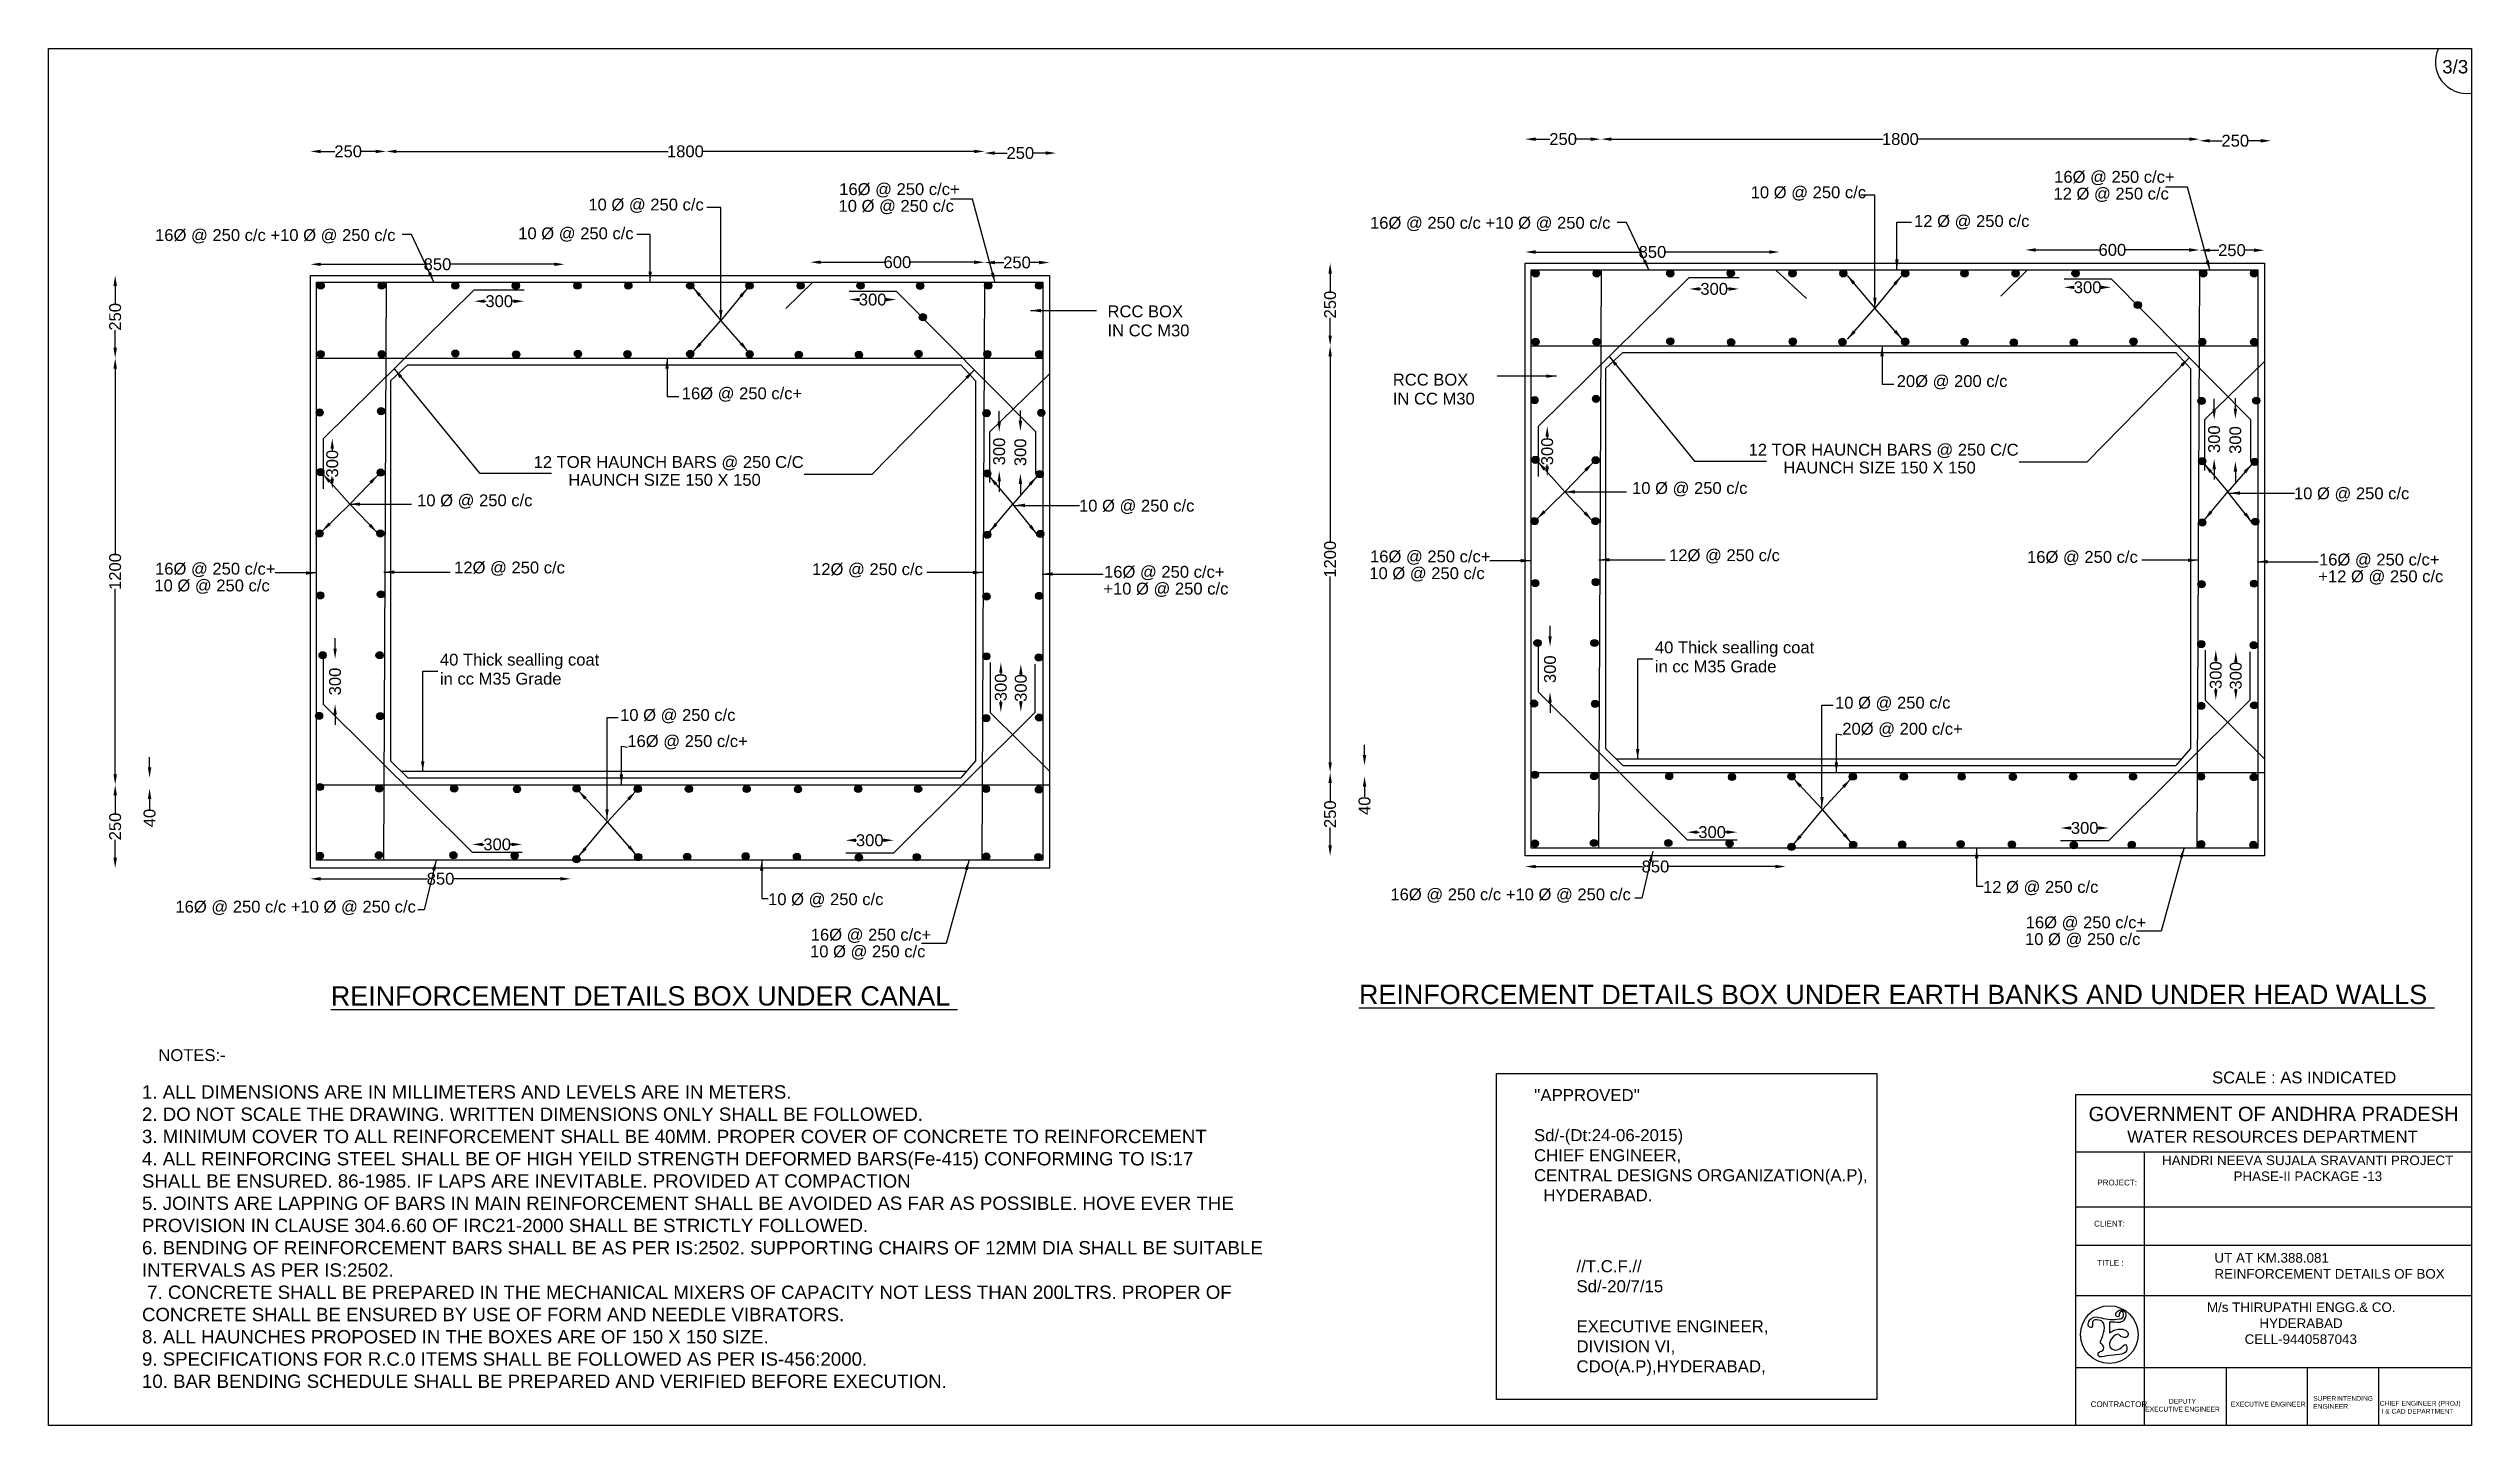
# Model space of a CAD drawing. Header units: millimetres. Extents: x 1016 to 9187, y 2068 to 6710.
import ezdxf

# ---------------------------------------------------------------- set-up
doc = ezdxf.new("R2010")
doc.units = ezdxf.units.MM
doc.header["$MEASUREMENT"] = 0
for name, color, linetype in [('DIMENSIONS', 7, 'Continuous'), ('DRAWING', 2, 'Continuous'), ('TEXT', 7, 'Continuous')]:
    doc.layers.add(name, color=color, linetype=linetype)
doc.styles.get("Standard").update_dxf_attribs({"font": 'arial.ttf', "height": 40})
doc.dimstyles.get("Standard").update_dxf_attribs({"dimtxt": 40, "dimasz": 35, "dimexe": 0.18, "dimexo": 0.0625, "dimgap": 0.09, "dimtad": 0, "dimdec": 0, "dimzin": 0, "dimdsep": 46, "dimtxsty": 'Standard', "dimcen": 0.09, "dimse1": 1, "dimse2": 1, "dimadec": 0, "dimazin": 0, "dimtfac": 1, "dimtdec": 0, "dimtofl": 0, "dimtmove": 0, "dimatfit": 3, "dimfxl": 1, "dimtolj": 1, "dimtzin": 0, "dimarcsym": 0})

msp = doc.modelspace()

# ---------------------------------------------------------------- texts
at = {"layer": 'DIMENSIONS', "color": 0}
msp.add_text('SCALE : AS INDICATED ', height=40, dxfattribs=at).set_placement((8312.5, 3221))
at = {"layer": 'DRAWING', "color": 0}
for s, p in [('12 TOR HAUNCH BARS @ 250 C/C ', (2652.5, 5295.5)), ('12 TOR HAUNCH BARS @ 250 C/C ', (6749.4, 5336.9)), ('HAUNCH SIZE 150 X 150 ', (6866.4, 5276.9)), ('HAUNCH SIZE 150 X 150 ', (2769.5, 5235.5))]:
    msp.add_text(s, height=40, dxfattribs=at).set_placement(p)
at = {"layer": 'DRAWING', "color": 0, "insert": (1331.9, 3214.6), "char_height": 45, "width": 3984.269, "attachment_point": 1}
msp.add_mtext('1. ALL DIMENSIONS ARE IN MILLIMETERS AND LEVELS ARE IN METERS. \\P2. DO NOT SCALE THE DRAWING. WRITTEN DIMENSIONS ONLY SHALL BE FOLLOWED. \\P3. MINIMUM COVER TO ALL REINFORCEMENT SHALL BE 40MM. PROPER COVER OF CONCRETE TO REINFORCEMENT\\P4. ALL REINFORCING STEEL SHALL BE OF HIGH YEILD STRENGTH DEFORMED BARS(Fe-415) CONFORMING TO IS:17 \\PSHALL BE ENSURED. 86-1985. IF LAPS ARE INEVITABLE. PROVIDED AT COMPACTION \\P5. JOINTS ARE LAPPING OF BARS IN MAIN REINFORCEMENT SHALL BE AVOIDED AS FAR AS POSSIBLE. HOVE EVER THE PROVISION IN CLAUSE 304.6.60 OF IRC21-2000 SHALL BE STRICTLY FOLLOWED. \\P6. BENDING OF REINFORCEMENT BARS SHALL BE AS PER IS:2502. SUPPORTING CHAIRS OF 12MM DIA SHALL BE SUITABLE INTERVALS AS PER IS:2502.\\P 7. CONCRETE SHALL BE PREPARED IN THE MECHANICAL MIXERS OF CAPACITY NOT LESS THAN 200LTRS. PROPER OF CONCRETE SHALL BE ENSURED BY USE OF FORM AND NEEDLE VIBRATORS. \\P8. ALL HAUNCHES PROPOSED IN THE BOXES ARE OF 150 X 150 SIZE. \\P9. SPECIFICATIONS FOR R.C.0 ITEMS SHALL BE FOLLOWED AS PER IS-456:2000. \\P10. BAR BENDING SCHEDULE SHALL BE PREPARED AND VERIFIED BEFORE EXECUTION. ', dxfattribs=at)
at = {"layer": 'TEXT', "color": 0}
for s, height, p in [('3/3', 45, (9088.5, 6625.5)), ('16Ø @ 250 c/c+ ', 40, (7779.9, 6256.8)), ('16Ø @ 250 c/c+ ', 40, (3683, 6215.4)), ('10 Ø @ 250 c/c', 40, (6756.5, 6204.8)), ('12 Ø @ 250 c/c', 40, (7777.5, 6200.3)), ('10 Ø @ 250 c/c', 40, (2837.1, 6163.4)), ('10 Ø @ 250 c/c', 40, (3680.6, 6158.9)), ('16Ø @ 250 c/c +10 Ø @ 250 c/c', 40, (5472.9, 6101.9)), ('12 Ø @ 250 c/c', 40, (7307.5, 6107.8)), ('16Ø @ 250 c/c +10 Ø @ 250 c/c', 40, (1376, 6060.5)), ('10 Ø @ 250 c/c', 40, (2600.6, 6066.4)), ('RCC BOX ', 40, (4587.7, 5803.3)), ('IN CC M30 ', 40, (4587.7, 5739.1)), ('16Ø @ 250 c/c+ ', 40, (3152, 5527)), ('RCC BOX ', 40, (5549.7, 5573.3)), ('20Ø @ 200 c/c  ', 40, (7248.9, 5568.4)), ('IN CC M30 ', 40, (5549.7, 5509.1)), ('10 Ø @ 250 c/c', 40, (6356.5, 5207.8)), ('10 Ø @ 250 c/c', 40, (8588.5, 5189.8)), ('10 Ø @ 250 c/c', 40, (2259.6, 5166.4)), ('10 Ø @ 250 c/c', 40, (4491.6, 5148.4)), ('16Ø @ 250 c/c+ ', 40, (5472.9, 4977.3)), ('12Ø @ 250 c/c', 40, (6481.4, 4981.4)), ('16Ø @ 250 c/c', 40, (7688.4, 4975.7)), ('16Ø @ 250 c/c+ ', 40, (8672.9, 4966.8)), ('10 Ø @ 250 c/c', 40, (1373.6, 4879.4)), ('16Ø @ 250 c/c+ ', 40, (1376, 4935.9)), ('12Ø @ 250 c/c', 40, (2384.5, 4940)), ('12Ø @ 250 c/c', 40, (3591.5, 4934.4)), ('+10 Ø @ 250 c/c', 40, (4573.6, 4868.9)), ('16Ø @ 250 c/c+ ', 40, (4576, 4925.4)), ('10 Ø @ 250 c/c', 40, (5470.5, 4920.8)), ('+12 Ø @ 250 c/c', 40, (8670.5, 4910.3)), ('40 Thick sealling coat ', 40, (2336.6, 4629.4)), ('40 Thick sealling coat ', 40, (6433.5, 4670.7)), ('in cc M35 Grade ', 40, (2336.6, 4565.1)), ('in cc M35 Grade ', 40, (6433.5, 4606.5)), ('10 Ø @ 250 c/c', 40, (7041, 4484.3)), ('10 Ø @ 250 c/c', 40, (2944.1, 4442.9)), ('20Ø @ 200 c/c+ ', 40, (7065.4, 4396.3)), ('16Ø @ 250 c/c+ ', 40, (2968.5, 4354.9)), ('10 Ø @ 250 c/c', 40, (3443.1, 3821.9)), ('16Ø @ 250 c/c +10 Ø @ 250 c/c', 40, (5541.6, 3838.1)), ('12 Ø @ 250 c/c', 40, (7540, 3863.3)), ('16Ø @ 250 c/c +10 Ø @ 250 c/c', 40, (1444.7, 3796.7)), ('16Ø @ 250 c/c+ ', 40, (7683.9, 3743.8)), ('10 Ø @ 250 c/c', 40, (3584.6, 3645.9)), ('16Ø @ 250 c/c+ ', 40, (3587, 3702.4)), ('10 Ø @ 250 c/c', 40, (7681.5, 3687.3)), ('%%UREINFORCEMENT DETAILS BOX UNDER CANAL ', 65, (1968.5, 3483.5)), ('%%UREINFORCEMENT DETAILS BOX UNDER EARTH BANKS AND UNDER HEAD WALLS ', 65, (5435.6, 3488.4)), ('NOTES:-', 40, (1387.2, 3296.3))]:
    msp.add_text(s, height=height, dxfattribs=at).set_placement(p)
at = {"layer": 'TEXT', "color": 0, "attachment_point": 1}
for s, insert, char_height, width in [("''APPROVED''\\P \\PSd/-(Dt:24-06-2015) \\PCHIEF ENGINEER, \\PCENTRAL DESIGNS ORGANIZATION(A.P), \\P  HYDERABAD.", (6025.8, 3201.8), 40.496, 2026.536), ('\\pi26.117;{\\H1.5x;GOVERNMENT OF ANDHRA PRADESH}  \\P\\pi156.21;{\\H1.25x;WATER RESOURCES DEPARTMENT }', (7869.9, 3142.3), 32.272, 1290.627), ('\\pi2.2564;HANDRI NEEVA SUJALA SRAVANTI PROJECT \\P\\pi243.23;PHASE-II PACKAGE -13', (8141.4, 2977.9), 32.272, 982.024), ('PROJECT:', (7925.4, 2896.4), 19.36, 198.64), ('CLIENT:', (7914.4, 2757.9), 19.36, 198.64), ('//T.C.F.// \\PSd/-20/7/15 \\P\\PEXECUTIVE ENGINEER, \\PDIVISION VI, \\PCDO(A.P),HYDERABAD,', (6169, 2625), 40.496, 2026.536), ('TITLE :', (7925.3, 2625.6), 19.36, 198.64), ('UT AT KM.388.081\\PREINFORCEMENT DETAILS OF BOX ', (8320.3, 2649.1), 32.272, 789.053), ('\\pi3.6322;M/s THIRUPATHI ENGG.& CO. \\P\\pi180.82;HYDERABAD   \\P\\pi130.99;CELL-9440587043', (8291.3, 2482.5), 32.272, 636.213), ('CONTRACTOR ', (7902.9, 2149.2), 19.363, 198.64), ('\\pi143.97;DEPUTY \\P\\pi63.883;EXECUTIVE ENGINEER ', (8022.8, 2157.7), 16.136, 377.466), ('EXECUTIVE ENGINEER', (8375.9, 2147.8), 16.136, 251.644), ('SUPERINTENDING \\PENGINEER ', (8653.3, 2167.2), 16.136, 200.397), ('CHIEF ENGINEER (PROJ)\\P I & CAD DEPARTMENT ', (8877.3, 2150.8), 16.136, 272.37)]:
    msp.add_mtext(s, dxfattribs=dict(at, insert=insert, char_height=char_height, width=width))

# ---------------------------------------------------------------- blocks, each defined once
blk = doc.blocks.new('*D4')
at = {"layer": 'Defpoints', "color": 0}
for p in [(2048, 5944.3), (1241.5, 5665.5), (2048, 5665.5)]:
    blk.add_point(p, dxfattribs=at)
at = {"layer": 'TEXT', "color": 0, "lineweight": -2}
for p, q in [((1241.5, 5909.3), (1241.5, 5849.4)), ((1241.5, 5700.5), (1241.5, 5760.3))]:
    blk.add_line(p, q, dxfattribs=at)
at = {"layer": 'TEXT', "color": 0}
for points in [[(1235.7, 5909.3), (1247.3, 5909.3), (1241.5, 5944.3)], [(1235.7, 5700.5), (1247.3, 5700.5), (1241.5, 5665.5)]]:
    blk.add_solid(points, dxfattribs=at)
at = {"layer": 'TEXT', "color": 0, "insert": (1241.5, 5804.9), "char_height": 40, "attachment_point": 5, "rotation": 90}
blk.add_mtext('\\A1;250', dxfattribs=at)
blk = doc.blocks.new('*D5')
at = {"layer": 'Defpoints', "color": 0}
for p in [(2080.5, 5665.5), (1241.5, 4227.3), (2080.5, 4227.3)]:
    blk.add_point(p, dxfattribs=at)
at = {"layer": 'TEXT', "color": 0, "lineweight": -2}
for p, q in [((1241.5, 5630.5), (1241.5, 5004.3)), ((1241.5, 4262.3), (1241.5, 4888.5))]:
    blk.add_line(p, q, dxfattribs=at)
at = {"layer": 'TEXT', "color": 0}
for points in [[(1235.7, 5630.5), (1247.3, 5630.5), (1241.5, 5665.5)], [(1235.7, 4262.3), (1247.3, 4262.3), (1241.5, 4227.3)]]:
    blk.add_solid(points, dxfattribs=at)
at = {"layer": 'TEXT', "color": 0, "insert": (1241.5, 4946.4), "char_height": 40, "attachment_point": 5, "rotation": 90}
blk.add_mtext('\\A1;1200', dxfattribs=at)
blk = doc.blocks.new('*D6')
at = {"layer": 'Defpoints', "color": 0}
for p in [(2490.5, 4251.1), (1357.5, 4215), (2501, 4215)]:
    blk.add_point(p, dxfattribs=at)
at = {"layer": 'TEXT', "color": 0, "lineweight": -2}
for p, q in [((1357.5, 4286.1), (1357.5, 4321.1)), ((1357.5, 4180), (1357.5, 4145))]:
    blk.add_line(p, q, dxfattribs=at)
at = {"layer": 'TEXT', "color": 0}
for points in [[(1351.7, 4286.1), (1363.3, 4286.1), (1357.5, 4251.1)], [(1351.7, 4180), (1363.3, 4180), (1357.5, 4215)]]:
    blk.add_solid(points, dxfattribs=at)
at = {"layer": 'TEXT', "color": 0, "insert": (1357.5, 4115.5), "char_height": 40, "attachment_point": 5, "rotation": 90}
blk.add_mtext('\\A1;40', dxfattribs=at)
blk = doc.blocks.new('*D7')
at = {"layer": 'Defpoints', "color": 0}
for p in [(2447.5, 4227.3), (1241.5, 3946.6), (2447.5, 3946.6)]:
    blk.add_point(p, dxfattribs=at)
at = {"layer": 'TEXT', "color": 0, "lineweight": -2}
for p, q in [((1241.5, 4192.3), (1241.5, 4131.5)), ((1241.5, 3981.6), (1241.5, 4042.4))]:
    blk.add_line(p, q, dxfattribs=at)
at = {"layer": 'TEXT', "color": 0}
for points in [[(1235.7, 4192.3), (1247.3, 4192.3), (1241.5, 4227.3)], [(1235.7, 3981.6), (1247.3, 3981.6), (1241.5, 3946.6)]]:
    blk.add_solid(points, dxfattribs=at)
at = {"layer": 'TEXT', "color": 0, "insert": (1241.5, 4086.9), "char_height": 40, "attachment_point": 5, "rotation": 90}
blk.add_mtext('\\A1;250', dxfattribs=at)
blk = doc.blocks.new('*D8')
at = {"layer": 'Defpoints', "color": 0}
for p in [(1899.6, 4049.5), (2777.5, 4049.5), (2777.5, 3910.5)]:
    blk.add_point(p, dxfattribs=at)
at = {"layer": 'TEXT', "color": 0, "lineweight": -2}
for p, q in [((1934.6, 3910.5), (2294.3, 3910.5)), ((2742.5, 3910.5), (2382.8, 3910.5))]:
    blk.add_line(p, q, dxfattribs=at)
at = {"layer": 'TEXT', "color": 0}
for points in [[(1934.6, 3916.3), (1934.6, 3904.7), (1899.6, 3910.5)], [(2742.5, 3916.3), (2742.5, 3904.7), (2777.5, 3910.5)]]:
    blk.add_solid(points, dxfattribs=at)
at = {"layer": 'TEXT', "color": 0, "insert": (2338.6, 3910.5), "char_height": 40, "attachment_point": 5}
blk.add_mtext('\\A1;850', dxfattribs=at)
blk = doc.blocks.new('*D9')
at = {"layer": 'Defpoints', "color": 0}
for p in [(2614, 4026.5), (2445.1, 4000.8), (2614, 4000.8)]:
    blk.add_point(p, dxfattribs=at)
at = {"layer": 'TEXT', "color": 0, "lineweight": -2}
for p, q in [((2480.1, 4026.5), (2485.3, 4026.5)), ((2579, 4026.5), (2573.7, 4026.5))]:
    blk.add_line(p, q, dxfattribs=at)
at = {"layer": 'TEXT', "color": 0}
for points in [[(2480.1, 4032.3), (2480.1, 4020.7), (2445.1, 4026.5)], [(2579, 4032.3), (2579, 4020.7), (2614, 4026.5)]]:
    blk.add_solid(points, dxfattribs=at)
at = {"layer": 'TEXT', "color": 0, "insert": (2529.5, 4026.5), "char_height": 40, "attachment_point": 5}
blk.add_mtext('\\A1;300', dxfattribs=at)
blk = doc.blocks.new('*D10')
at = {"layer": 'Defpoints', "color": 0}
for p in [(3867.1, 4040.5), (3704.8, 3998.5), (3867.1, 3998.5)]:
    blk.add_point(p, dxfattribs=at)
at = {"layer": 'TEXT', "color": 0, "lineweight": -2}
for p, q in [((3739.8, 4040.5), (3741.8, 4040.5)), ((3832.1, 4040.5), (3830.1, 4040.5))]:
    blk.add_line(p, q, dxfattribs=at)
at = {"layer": 'TEXT', "color": 0}
for points in [[(3739.8, 4046.3), (3739.8, 4034.7), (3704.8, 4040.5)], [(3832.1, 4046.3), (3832.1, 4034.7), (3867.1, 4040.5)]]:
    blk.add_solid(points, dxfattribs=at)
at = {"layer": 'TEXT', "color": 0, "insert": (3785.9, 4040.5), "char_height": 40, "attachment_point": 5}
blk.add_mtext('\\A1;300', dxfattribs=at)
blk = doc.blocks.new('*D11')
at = {"layer": 'Defpoints', "color": 0}
for p in [(4192.5, 4640), (4228, 4640), (4192.5, 4471.5)]:
    blk.add_point(p, dxfattribs=at)
at = {"layer": 'TEXT', "color": 0, "lineweight": -2}
for p, q in [((4228, 4605), (4228, 4599.9)), ((4228, 4506.5), (4228, 4511.6))]:
    blk.add_line(p, q, dxfattribs=at)
at = {"layer": 'TEXT', "color": 0}
for points in [[(4222.2, 4605), (4233.8, 4605), (4228, 4640)], [(4222.2, 4506.5), (4233.8, 4506.5), (4228, 4471.5)]]:
    blk.add_solid(points, dxfattribs=at)
at = {"layer": 'TEXT', "color": 0, "insert": (4228, 4555.8), "char_height": 40, "attachment_point": 5, "rotation": 90}
blk.add_mtext('\\A1;300', dxfattribs=at)
blk = doc.blocks.new('*D12')
at = {"layer": 'Defpoints', "color": 0}
for p in [(4295.5, 4634), (4343.5, 4634), (4344.4, 4473.4)]:
    blk.add_point(p, dxfattribs=at)
at = {"layer": 'TEXT', "color": 0, "lineweight": -2}
for p, q in [((4295.5, 4599), (4295.5, 4597.9)), ((4295.5, 4508.4), (4295.5, 4509.5))]:
    blk.add_line(p, q, dxfattribs=at)
at = {"layer": 'TEXT', "color": 0}
for points in [[(4289.7, 4599), (4301.3, 4599), (4295.5, 4634)], [(4289.7, 4508.4), (4301.3, 4508.4), (4295.5, 4473.4)]]:
    blk.add_solid(points, dxfattribs=at)
at = {"layer": 'TEXT', "color": 0, "insert": (4295.5, 4553.7), "char_height": 40, "attachment_point": 5, "rotation": 90}
blk.add_mtext('\\A1;300', dxfattribs=at)
blk = doc.blocks.new('*D13')
at = {"layer": 'Defpoints', "color": 0}
for p in [(4191, 5417), (4191, 5285), (4222.5, 5285)]:
    blk.add_point(p, dxfattribs=at)
at = {"layer": 'TEXT', "color": 0, "lineweight": -2}
for p, q in [((4222.5, 5452), (4222.5, 5487)), ((4222.5, 5250), (4222.5, 5215))]:
    blk.add_line(p, q, dxfattribs=at)
at = {"layer": 'TEXT', "color": 0}
for points in [[(4216.7, 5452), (4228.3, 5452), (4222.5, 5417)], [(4216.7, 5250), (4228.3, 5250), (4222.5, 5285)]]:
    blk.add_solid(points, dxfattribs=at)
at = {"layer": 'TEXT', "color": 0, "insert": (4222.5, 5351), "char_height": 40, "attachment_point": 5, "rotation": 90}
blk.add_mtext('\\A1;300', dxfattribs=at)
blk = doc.blocks.new('*D14')
at = {"layer": 'Defpoints', "color": 0}
for p in [(4343.4, 5419.4), (4294, 5276.9), (4344.9, 5276.9)]:
    blk.add_point(p, dxfattribs=at)
at = {"layer": 'TEXT', "color": 0, "lineweight": -2}
for p, q in [((4294, 5454.4), (4294, 5489.4)), ((4294, 5241.9), (4294, 5206.9))]:
    blk.add_line(p, q, dxfattribs=at)
at = {"layer": 'TEXT', "color": 0}
for points in [[(4288.2, 5454.4), (4299.8, 5454.4), (4294, 5419.4)], [(4288.2, 5241.9), (4299.8, 5241.9), (4294, 5276.9)]]:
    blk.add_solid(points, dxfattribs=at)
at = {"layer": 'TEXT', "color": 0, "insert": (4294, 5348.1), "char_height": 40, "attachment_point": 5, "rotation": 90}
blk.add_mtext('\\A1;300', dxfattribs=at)
blk = doc.blocks.new('*D15')
at = {"layer": 'Defpoints', "color": 0}
for p in [(4173, 5989), (3585.5, 5944.3), (4173, 5922)]:
    blk.add_point(p, dxfattribs=at)
at = {"layer": 'TEXT', "color": 0, "lineweight": -2}
for p, q in [((3620.5, 5989), (3834.9, 5989)), ((4138, 5989), (3923.6, 5989))]:
    blk.add_line(p, q, dxfattribs=at)
at = {"layer": 'TEXT', "color": 0}
for points in [[(3620.5, 5994.8), (3620.5, 5983.2), (3585.5, 5989)], [(4138, 5994.8), (4138, 5983.2), (4173, 5989)]]:
    blk.add_solid(points, dxfattribs=at)
at = {"layer": 'TEXT', "color": 0, "insert": (3879.2, 5989), "char_height": 40, "attachment_point": 5}
blk.add_mtext('\\A1;600', dxfattribs=at)
blk = doc.blocks.new('*D16')
at = {"layer": 'Defpoints', "color": 0}
for p in [(4392, 5988), (4172.8, 5884), (4392, 5899.5)]:
    blk.add_point(p, dxfattribs=at)
at = {"layer": 'TEXT', "color": 0, "lineweight": -2}
for p, q in [((4207.8, 5988), (4237.8, 5988)), ((4357, 5988), (4326.9, 5988))]:
    blk.add_line(p, q, dxfattribs=at)
at = {"layer": 'TEXT', "color": 0}
for points in [[(4207.8, 5993.8), (4207.8, 5982.2), (4172.8, 5988)], [(4357, 5993.8), (4357, 5982.2), (4392, 5988)]]:
    blk.add_solid(points, dxfattribs=at)
at = {"layer": 'TEXT', "color": 0, "insert": (4282.4, 5988), "char_height": 40, "attachment_point": 5}
blk.add_mtext('\\A1;250', dxfattribs=at)
blk = doc.blocks.new('*D17')
at = {"layer": 'Defpoints', "color": 0}
for p in [(3716.4, 5891.9), (3875, 5891.9), (3875, 5863)]:
    blk.add_point(p, dxfattribs=at)
at = {"layer": 'TEXT', "color": 0, "lineweight": -2}
for p, q in [((3751.4, 5863), (3751.5, 5863)), ((3840, 5863), (3839.9, 5863))]:
    blk.add_line(p, q, dxfattribs=at)
at = {"layer": 'TEXT', "color": 0}
for points in [[(3751.4, 5868.8), (3751.4, 5857.2), (3716.4, 5863)], [(3840, 5868.8), (3840, 5857.2), (3875, 5863)]]:
    blk.add_solid(points, dxfattribs=at)
at = {"layer": 'TEXT', "color": 0, "insert": (3795.7, 5863), "char_height": 40, "attachment_point": 5}
blk.add_mtext('\\A1;300', dxfattribs=at)
blk = doc.blocks.new('*D18')
at = {"layer": 'Defpoints', "color": 0}
for p in [(2154.7, 6362.5), (1899.6, 5825), (2154.7, 5823.9)]:
    blk.add_point(p, dxfattribs=at)
at = {"layer": 'TEXT', "color": 0, "lineweight": -2}
for p, q in [((1934.6, 6362.5), (1982.6, 6362.5)), ((2119.7, 6362.5), (2071.7, 6362.5))]:
    blk.add_line(p, q, dxfattribs=at)
at = {"layer": 'TEXT', "color": 0}
for points in [[(1934.6, 6368.3), (1934.6, 6356.7), (1899.6, 6362.5)], [(2119.7, 6368.3), (2119.7, 6356.7), (2154.7, 6362.5)]]:
    blk.add_solid(points, dxfattribs=at)
at = {"layer": 'TEXT', "color": 0, "insert": (2027.1, 6362.5), "char_height": 40, "attachment_point": 5}
blk.add_mtext('\\A1;250', dxfattribs=at)
blk = doc.blocks.new('*D19')
at = {"layer": 'Defpoints', "color": 0}
for p in [(4173.4, 6362.5), (2155.1, 5922), (4173.4, 5910)]:
    blk.add_point(p, dxfattribs=at)
at = {"layer": 'TEXT', "color": 0, "lineweight": -2}
for p, q in [((2190.1, 6362.5), (3106.4, 6362.5)), ((4138.4, 6362.5), (3222.1, 6362.5))]:
    blk.add_line(p, q, dxfattribs=at)
at = {"layer": 'TEXT', "color": 0}
for points in [[(2190.1, 6368.3), (2190.1, 6356.7), (2155.1, 6362.5)], [(4138.4, 6368.3), (4138.4, 6356.7), (4173.4, 6362.5)]]:
    blk.add_solid(points, dxfattribs=at)
at = {"layer": 'TEXT', "color": 0, "insert": (3164.3, 6362.5), "char_height": 40, "attachment_point": 5}
blk.add_mtext('\\A1;1800', dxfattribs=at)
blk = doc.blocks.new('*D20')
at = {"layer": 'Defpoints', "color": 0}
for p in [(4414.5, 6357), (4172.6, 5845.5), (4414.5, 5845.5)]:
    blk.add_point(p, dxfattribs=at)
at = {"layer": 'TEXT', "color": 0, "lineweight": -2}
for p, q in [((4207.6, 6357), (4249, 6357)), ((4379.5, 6357), (4338.1, 6357))]:
    blk.add_line(p, q, dxfattribs=at)
at = {"layer": 'TEXT', "color": 0}
for points in [[(4207.6, 6362.8), (4207.6, 6351.2), (4172.6, 6357)], [(4379.5, 6362.8), (4379.5, 6351.2), (4414.5, 6357)]]:
    blk.add_solid(points, dxfattribs=at)
at = {"layer": 'TEXT', "color": 0, "insert": (4293.6, 6357), "char_height": 40, "attachment_point": 5}
blk.add_mtext('\\A1;250', dxfattribs=at)
blk = doc.blocks.new('*D21')
at = {"layer": 'Defpoints', "color": 0}
for p in [(1941.1, 4651.9), (1983, 4651.9), (1942.5, 4499.2)]:
    blk.add_point(p, dxfattribs=at)
at = {"layer": 'TEXT', "color": 0, "lineweight": -2}
for p, q in [((1983, 4686.9), (1983, 4721.9)), ((1983, 4464.2), (1983, 4429.2))]:
    blk.add_line(p, q, dxfattribs=at)
at = {"layer": 'TEXT', "color": 0}
for points in [[(1977.2, 4686.9), (1988.8, 4686.9), (1983, 4651.9)], [(1977.2, 4464.2), (1988.8, 4464.2), (1983, 4499.2)]]:
    blk.add_solid(points, dxfattribs=at)
at = {"layer": 'TEXT', "color": 0, "insert": (1983, 4575.6), "char_height": 40, "attachment_point": 5, "rotation": 90}
blk.add_mtext('\\A1;300', dxfattribs=at)
blk = doc.blocks.new('*D22')
at = {"layer": 'Defpoints', "color": 0}
for p in [(1944.4, 5395.1), (1944.4, 5224.8), (1973.5, 5224.8)]:
    blk.add_point(p, dxfattribs=at)
at = {"layer": 'TEXT', "color": 0, "lineweight": -2}
for p, q in [((1973.5, 5360.1), (1973.5, 5354.1)), ((1973.5, 5259.8), (1973.5, 5265.7))]:
    blk.add_line(p, q, dxfattribs=at)
at = {"layer": 'TEXT', "color": 0}
for points in [[(1967.7, 5360.1), (1979.3, 5360.1), (1973.5, 5395.1)], [(1967.7, 5259.8), (1979.3, 5259.8), (1973.5, 5224.8)]]:
    blk.add_solid(points, dxfattribs=at)
at = {"layer": 'TEXT', "color": 0, "insert": (1973.5, 5309.9), "char_height": 40, "attachment_point": 5, "rotation": 90}
blk.add_mtext('\\A1;300', dxfattribs=at)
blk = doc.blocks.new('*D23')
at = {"layer": 'Defpoints', "color": 0}
for p in [(2757, 5982), (1899.6, 5944.3), (2757, 5922)]:
    blk.add_point(p, dxfattribs=at)
at = {"layer": 'TEXT', "color": 0, "lineweight": -2}
for p, q in [((1934.6, 5982), (2284.1, 5982)), ((2722, 5982), (2372.5, 5982))]:
    blk.add_line(p, q, dxfattribs=at)
at = {"layer": 'TEXT', "color": 0}
for points in [[(1934.6, 5987.8), (1934.6, 5976.2), (1899.6, 5982)], [(2722, 5987.8), (2722, 5976.2), (2757, 5982)]]:
    blk.add_solid(points, dxfattribs=at)
at = {"layer": 'TEXT', "color": 0, "insert": (2328.3, 5982), "char_height": 40, "attachment_point": 5}
blk.add_mtext('\\A1;850', dxfattribs=at)
blk = doc.blocks.new('*D24')
at = {"layer": 'Defpoints', "color": 0}
for p in [(2452.5, 5896), (2620.5, 5896), (2620.5, 5857.5)]:
    blk.add_point(p, dxfattribs=at)
at = {"layer": 'TEXT', "color": 0, "lineweight": -2}
for p, q in [((2487.5, 5857.5), (2492.3, 5857.5)), ((2585.5, 5857.5), (2580.7, 5857.5))]:
    blk.add_line(p, q, dxfattribs=at)
at = {"layer": 'TEXT', "color": 0}
for points in [[(2487.5, 5863.3), (2487.5, 5851.7), (2452.5, 5857.5)], [(2585.5, 5863.3), (2585.5, 5851.7), (2620.5, 5857.5)]]:
    blk.add_solid(points, dxfattribs=at)
at = {"layer": 'TEXT', "color": 0, "insert": (2536.5, 5857.5), "char_height": 40, "attachment_point": 5}
blk.add_mtext('\\A1;300', dxfattribs=at)
blk = doc.blocks.new('*D35')
at = {"layer": 'Defpoints', "color": 0}
for p in [(6144.9, 5985.6), (5338.4, 5706.9), (6144.9, 5706.9)]:
    blk.add_point(p, dxfattribs=at)
at = {"layer": 'TEXT', "color": 0, "lineweight": -2}
for p, q in [((5338.4, 5950.6), (5338.4, 5890.8)), ((5338.4, 5741.9), (5338.4, 5801.7))]:
    blk.add_line(p, q, dxfattribs=at)
at = {"layer": 'TEXT', "color": 0}
for points in [[(5332.6, 5950.6), (5344.2, 5950.6), (5338.4, 5985.6)], [(5332.6, 5741.9), (5344.2, 5741.9), (5338.4, 5706.9)]]:
    blk.add_solid(points, dxfattribs=at)
at = {"layer": 'TEXT', "color": 0, "insert": (5338.4, 5846.3), "char_height": 40, "attachment_point": 5, "rotation": 90}
blk.add_mtext('\\A1;250', dxfattribs=at)
blk = doc.blocks.new('*D36')
at = {"layer": 'Defpoints', "color": 0}
for p in [(6177.4, 5706.9), (5338.4, 4268.6), (6177.4, 4268.6)]:
    blk.add_point(p, dxfattribs=at)
at = {"layer": 'TEXT', "color": 0, "lineweight": -2}
for p, q in [((5338.4, 5671.9), (5338.4, 5045.6)), ((5338.4, 4303.6), (5338.4, 4929.9))]:
    blk.add_line(p, q, dxfattribs=at)
at = {"layer": 'TEXT', "color": 0}
for points in [[(5332.6, 5671.9), (5344.2, 5671.9), (5338.4, 5706.9)], [(5332.6, 4303.6), (5344.2, 4303.6), (5338.4, 4268.6)]]:
    blk.add_solid(points, dxfattribs=at)
at = {"layer": 'TEXT', "color": 0, "insert": (5338.4, 4987.8), "char_height": 40, "attachment_point": 5, "rotation": 90}
blk.add_mtext('\\A1;1200', dxfattribs=at)
blk = doc.blocks.new('*D25')
at = {"layer": 'Defpoints', "color": 0}
for p in [(5454.4, 4256.4), (6587.4, 4292.5), (6597.9, 4256.4)]:
    blk.add_point(p, dxfattribs=at)
at = {"layer": 'TEXT', "color": 0, "lineweight": -2}
for p, q in [((5454.4, 4327.5), (5454.4, 4362.5)), ((5454.4, 4221.4), (5454.4, 4186.4))]:
    blk.add_line(p, q, dxfattribs=at)
at = {"layer": 'TEXT', "color": 0}
for points in [[(5448.6, 4327.5), (5460.2, 4327.5), (5454.4, 4292.5)], [(5448.6, 4221.4), (5460.2, 4221.4), (5454.4, 4256.4)]]:
    blk.add_solid(points, dxfattribs=at)
at = {"layer": 'TEXT', "color": 0, "insert": (5454.4, 4156.9), "char_height": 40, "attachment_point": 5, "rotation": 90}
blk.add_mtext('\\A1;40', dxfattribs=at)
blk = doc.blocks.new('*D26')
at = {"layer": 'Defpoints', "color": 0}
for p in [(6544.4, 4268.6), (5338.4, 3988), (6544.4, 3988)]:
    blk.add_point(p, dxfattribs=at)
at = {"layer": 'TEXT', "color": 0, "lineweight": -2}
for p, q in [((5338.4, 4233.6), (5338.4, 4172.9)), ((5338.4, 4023), (5338.4, 4083.8))]:
    blk.add_line(p, q, dxfattribs=at)
at = {"layer": 'TEXT', "color": 0}
for points in [[(5332.6, 4233.6), (5344.2, 4233.6), (5338.4, 4268.6)], [(5332.6, 4023), (5344.2, 4023), (5338.4, 3988)]]:
    blk.add_solid(points, dxfattribs=at)
at = {"layer": 'TEXT', "color": 0, "insert": (5338.4, 4128.3), "char_height": 40, "attachment_point": 5, "rotation": 90}
blk.add_mtext('\\A1;250', dxfattribs=at)
blk = doc.blocks.new('*D27')
at = {"layer": 'Defpoints', "color": 0}
for p in [(5996.5, 4090.9), (6874.4, 4090.9), (6874.4, 3951.9)]:
    blk.add_point(p, dxfattribs=at)
at = {"layer": 'TEXT', "color": 0, "lineweight": -2}
for p, q in [((6031.5, 3951.9), (6391.2, 3951.9)), ((6839.4, 3951.9), (6479.7, 3951.9))]:
    blk.add_line(p, q, dxfattribs=at)
at = {"layer": 'TEXT', "color": 0}
for points in [[(6031.5, 3957.7), (6031.5, 3946), (5996.5, 3951.9)], [(6839.4, 3957.7), (6839.4, 3946), (6874.4, 3951.9)]]:
    blk.add_solid(points, dxfattribs=at)
at = {"layer": 'TEXT', "color": 0, "insert": (6435.4, 3951.9), "char_height": 40, "attachment_point": 5}
blk.add_mtext('\\A1;850', dxfattribs=at)
blk = doc.blocks.new('*D28')
at = {"layer": 'Defpoints', "color": 0}
for p in [(6542, 4042.2), (6710.8, 4067.9), (6710.8, 4042.2)]:
    blk.add_point(p, dxfattribs=at)
at = {"layer": 'TEXT', "color": 0, "lineweight": -2}
for p, q in [((6577, 4067.9), (6582.2, 4067.9)), ((6675.8, 4067.9), (6670.6, 4067.9))]:
    blk.add_line(p, q, dxfattribs=at)
at = {"layer": 'TEXT', "color": 0}
for points in [[(6577, 4073.7), (6577, 4062), (6542, 4067.9)], [(6675.8, 4073.7), (6675.8, 4062), (6710.8, 4067.9)]]:
    blk.add_solid(points, dxfattribs=at)
at = {"layer": 'TEXT', "color": 0, "insert": (6626.4, 4067.9), "char_height": 40, "attachment_point": 5}
blk.add_mtext('\\A1;300', dxfattribs=at)
blk = doc.blocks.new('*D29')
at = {"layer": 'Defpoints', "color": 0}
for p in [(7801.7, 4039.9), (7963.9, 4081.9), (7963.9, 4039.9)]:
    blk.add_point(p, dxfattribs=at)
at = {"layer": 'TEXT', "color": 0, "lineweight": -2}
for p, q in [((7836.7, 4081.9), (7838.6, 4081.9)), ((7928.9, 4081.9), (7927, 4081.9))]:
    blk.add_line(p, q, dxfattribs=at)
at = {"layer": 'TEXT', "color": 0}
for points in [[(7836.7, 4087.7), (7836.7, 4076), (7801.7, 4081.9)], [(7928.9, 4087.7), (7928.9, 4076), (7963.9, 4081.9)]]:
    blk.add_solid(points, dxfattribs=at)
at = {"layer": 'TEXT', "color": 0, "insert": (7882.8, 4081.9), "char_height": 40, "attachment_point": 5}
blk.add_mtext('\\A1;300', dxfattribs=at)
blk = doc.blocks.new('*D30')
at = {"layer": 'Defpoints', "color": 0}
for p in [(8289.4, 4681.4), (8324.9, 4681.4), (8289.4, 4512.9)]:
    blk.add_point(p, dxfattribs=at)
at = {"layer": 'TEXT', "color": 0, "lineweight": -2}
for p, q in [((8324.9, 4646.4), (8324.9, 4641.3)), ((8324.9, 4547.9), (8324.9, 4552.9))]:
    blk.add_line(p, q, dxfattribs=at)
at = {"layer": 'TEXT', "color": 0}
for points in [[(8319.1, 4646.4), (8330.7, 4646.4), (8324.9, 4681.4)], [(8319.1, 4547.9), (8330.7, 4547.9), (8324.9, 4512.9)]]:
    blk.add_solid(points, dxfattribs=at)
at = {"layer": 'TEXT', "color": 0, "insert": (8324.9, 4597.1), "char_height": 40, "attachment_point": 5, "rotation": 90}
blk.add_mtext('\\A1;300', dxfattribs=at)
blk = doc.blocks.new('*D31')
at = {"layer": 'Defpoints', "color": 0}
for p in [(8392.4, 4675.4), (8440.4, 4675.4), (8441.3, 4514.8)]:
    blk.add_point(p, dxfattribs=at)
at = {"layer": 'TEXT', "color": 0, "lineweight": -2}
for p, q in [((8392.4, 4640.4), (8392.4, 4639.3)), ((8392.4, 4549.8), (8392.4, 4550.9))]:
    blk.add_line(p, q, dxfattribs=at)
at = {"layer": 'TEXT', "color": 0}
for points in [[(8386.6, 4640.4), (8398.2, 4640.4), (8392.4, 4675.4)], [(8386.6, 4549.8), (8398.2, 4549.8), (8392.4, 4514.8)]]:
    blk.add_solid(points, dxfattribs=at)
at = {"layer": 'TEXT', "color": 0, "insert": (8392.4, 4595.1), "char_height": 40, "attachment_point": 5, "rotation": 90}
blk.add_mtext('\\A1;300', dxfattribs=at)
blk = doc.blocks.new('*D32')
at = {"layer": 'Defpoints', "color": 0}
for p in [(8287.9, 5458.4), (8287.9, 5326.4), (8319.4, 5326.4)]:
    blk.add_point(p, dxfattribs=at)
at = {"layer": 'TEXT', "color": 0, "lineweight": -2}
for p, q in [((8319.4, 5493.4), (8319.4, 5528.4)), ((8319.4, 5291.4), (8319.4, 5256.4))]:
    blk.add_line(p, q, dxfattribs=at)
at = {"layer": 'TEXT', "color": 0}
for points in [[(8313.6, 5493.4), (8325.2, 5493.4), (8319.4, 5458.4)], [(8313.6, 5291.4), (8325.2, 5291.4), (8319.4, 5326.4)]]:
    blk.add_solid(points, dxfattribs=at)
at = {"layer": 'TEXT', "color": 0, "insert": (8319.4, 5392.4), "char_height": 40, "attachment_point": 5, "rotation": 90}
blk.add_mtext('\\A1;300', dxfattribs=at)
blk = doc.blocks.new('*D33')
at = {"layer": 'Defpoints', "color": 0}
for p in [(8440.3, 5460.8), (8390.9, 5318.3), (8441.7, 5318.3)]:
    blk.add_point(p, dxfattribs=at)
at = {"layer": 'TEXT', "color": 0, "lineweight": -2}
for p, q in [((8390.9, 5495.8), (8390.9, 5530.8)), ((8390.9, 5283.3), (8390.9, 5248.3))]:
    blk.add_line(p, q, dxfattribs=at)
at = {"layer": 'TEXT', "color": 0}
for points in [[(8385.1, 5495.8), (8396.7, 5495.8), (8390.9, 5460.8)], [(8385.1, 5283.3), (8396.7, 5283.3), (8390.9, 5318.3)]]:
    blk.add_solid(points, dxfattribs=at)
at = {"layer": 'TEXT', "color": 0, "insert": (8390.9, 5389.5), "char_height": 40, "attachment_point": 5, "rotation": 90}
blk.add_mtext('\\A1;300', dxfattribs=at)
blk = doc.blocks.new('*D34')
at = {"layer": 'Defpoints', "color": 0}
for p in [(7682.4, 5985.6), (8269.9, 6030.4), (8269.9, 5963.4)]:
    blk.add_point(p, dxfattribs=at)
at = {"layer": 'TEXT', "color": 0, "lineweight": -2}
for p, q in [((7717.4, 6030.4), (7931.8, 6030.4)), ((8234.9, 6030.4), (8020.5, 6030.4))]:
    blk.add_line(p, q, dxfattribs=at)
at = {"layer": 'TEXT', "color": 0}
for points in [[(7717.4, 6036.2), (7717.4, 6024.5), (7682.4, 6030.4)], [(8234.9, 6036.2), (8234.9, 6024.5), (8269.9, 6030.4)]]:
    blk.add_solid(points, dxfattribs=at)
at = {"layer": 'TEXT', "color": 0, "insert": (7976.1, 6030.4), "char_height": 40, "attachment_point": 5}
blk.add_mtext('\\A1;600', dxfattribs=at)
blk = doc.blocks.new('*D37')
at = {"layer": 'Defpoints', "color": 0}
for p in [(8488.9, 6029.4), (8269.7, 5925.4), (8488.9, 5940.9)]:
    blk.add_point(p, dxfattribs=at)
at = {"layer": 'TEXT', "color": 0, "lineweight": -2}
for p, q in [((8304.7, 6029.4), (8334.7, 6029.4)), ((8453.9, 6029.4), (8423.8, 6029.4))]:
    blk.add_line(p, q, dxfattribs=at)
at = {"layer": 'TEXT', "color": 0}
for points in [[(8304.7, 6035.2), (8304.7, 6023.5), (8269.7, 6029.4)], [(8453.9, 6035.2), (8453.9, 6023.5), (8488.9, 6029.4)]]:
    blk.add_solid(points, dxfattribs=at)
at = {"layer": 'TEXT', "color": 0, "insert": (8379.3, 6029.4), "char_height": 40, "attachment_point": 5}
blk.add_mtext('\\A1;250', dxfattribs=at)
blk = doc.blocks.new('*D38')
at = {"layer": 'Defpoints', "color": 0}
for p in [(7813.3, 5933.3), (7971.9, 5933.3), (7971.9, 5904.4)]:
    blk.add_point(p, dxfattribs=at)
at = {"layer": 'TEXT', "color": 0, "lineweight": -2}
for p, q in [((7848.3, 5904.4), (7848.4, 5904.4)), ((7936.9, 5904.4), (7936.8, 5904.4))]:
    blk.add_line(p, q, dxfattribs=at)
at = {"layer": 'TEXT', "color": 0}
for points in [[(7848.3, 5910.2), (7848.3, 5898.5), (7813.3, 5904.4)], [(7936.9, 5910.2), (7936.9, 5898.5), (7971.9, 5904.4)]]:
    blk.add_solid(points, dxfattribs=at)
at = {"layer": 'TEXT', "color": 0, "insert": (7892.6, 5904.4), "char_height": 40, "attachment_point": 5}
blk.add_mtext('\\A1;300', dxfattribs=at)
blk = doc.blocks.new('*D39')
at = {"layer": 'Defpoints', "color": 0}
for p in [(6251.6, 6403.9), (5996.5, 5866.4), (6251.6, 5865.2)]:
    blk.add_point(p, dxfattribs=at)
at = {"layer": 'TEXT', "color": 0, "lineweight": -2}
for p, q in [((6031.5, 6403.9), (6079.5, 6403.9)), ((6216.6, 6403.9), (6168.6, 6403.9))]:
    blk.add_line(p, q, dxfattribs=at)
at = {"layer": 'TEXT', "color": 0}
for points in [[(6031.5, 6409.7), (6031.5, 6398), (5996.5, 6403.9)], [(6216.6, 6409.7), (6216.6, 6398), (6251.6, 6403.9)]]:
    blk.add_solid(points, dxfattribs=at)
at = {"layer": 'TEXT', "color": 0, "insert": (6124, 6403.9), "char_height": 40, "attachment_point": 5}
blk.add_mtext('\\A1;250', dxfattribs=at)
blk = doc.blocks.new('*D40')
at = {"layer": 'Defpoints', "color": 0}
for p in [(8270.3, 6403.9), (6252, 5963.4), (8270.3, 5951.4)]:
    blk.add_point(p, dxfattribs=at)
at = {"layer": 'TEXT', "color": 0, "lineweight": -2}
for p, q in [((6287, 6403.9), (7203.3, 6403.9)), ((8235.3, 6403.9), (7319, 6403.9))]:
    blk.add_line(p, q, dxfattribs=at)
at = {"layer": 'TEXT', "color": 0}
for points in [[(6287, 6409.7), (6287, 6398), (6252, 6403.9)], [(8235.3, 6409.7), (8235.3, 6398), (8270.3, 6403.9)]]:
    blk.add_solid(points, dxfattribs=at)
at = {"layer": 'TEXT', "color": 0, "insert": (7261.2, 6403.9), "char_height": 40, "attachment_point": 5}
blk.add_mtext('\\A1;1800', dxfattribs=at)
blk = doc.blocks.new('*D41')
at = {"layer": 'Defpoints', "color": 0}
for p in [(8511.4, 6398.4), (8269.5, 5886.9), (8511.4, 5886.9)]:
    blk.add_point(p, dxfattribs=at)
at = {"layer": 'TEXT', "color": 0, "lineweight": -2}
for p, q in [((8304.5, 6398.4), (8345.9, 6398.4)), ((8476.4, 6398.4), (8435, 6398.4))]:
    blk.add_line(p, q, dxfattribs=at)
at = {"layer": 'TEXT', "color": 0}
for points in [[(8304.5, 6404.2), (8304.5, 6392.5), (8269.5, 6398.4)], [(8476.4, 6404.2), (8476.4, 6392.5), (8511.4, 6398.4)]]:
    blk.add_solid(points, dxfattribs=at)
at = {"layer": 'TEXT', "color": 0, "insert": (8390.5, 6398.4), "char_height": 40, "attachment_point": 5}
blk.add_mtext('\\A1;250', dxfattribs=at)
blk = doc.blocks.new('*D42')
at = {"layer": 'Defpoints', "color": 0}
for p in [(6038, 4693.3), (6079.9, 4693.3), (6039.4, 4540.6)]:
    blk.add_point(p, dxfattribs=at)
at = {"layer": 'TEXT', "color": 0, "lineweight": -2}
for p, q in [((6079.9, 4728.3), (6079.9, 4763.3)), ((6079.9, 4505.6), (6079.9, 4470.6))]:
    blk.add_line(p, q, dxfattribs=at)
at = {"layer": 'TEXT', "color": 0}
for points in [[(6074.1, 4728.3), (6085.7, 4728.3), (6079.9, 4693.3)], [(6074.1, 4505.6), (6085.7, 4505.6), (6079.9, 4540.6)]]:
    blk.add_solid(points, dxfattribs=at)
at = {"layer": 'TEXT', "color": 0, "insert": (6079.9, 4617), "char_height": 40, "attachment_point": 5, "rotation": 90}
blk.add_mtext('\\A1;300', dxfattribs=at)
blk = doc.blocks.new('*D43')
at = {"layer": 'Defpoints', "color": 0}
for p in [(6041.3, 5436.4), (6041.3, 5266.2), (6070.4, 5266.2)]:
    blk.add_point(p, dxfattribs=at)
at = {"layer": 'TEXT', "color": 0, "lineweight": -2}
for p, q in [((6070.4, 5401.4), (6070.4, 5395.5)), ((6070.4, 5301.2), (6070.4, 5307.1))]:
    blk.add_line(p, q, dxfattribs=at)
at = {"layer": 'TEXT', "color": 0}
for points in [[(6064.6, 5401.4), (6076.2, 5401.4), (6070.4, 5436.4)], [(6064.6, 5301.2), (6076.2, 5301.2), (6070.4, 5266.2)]]:
    blk.add_solid(points, dxfattribs=at)
at = {"layer": 'TEXT', "color": 0, "insert": (6070.4, 5351.3), "char_height": 40, "attachment_point": 5, "rotation": 90}
blk.add_mtext('\\A1;300', dxfattribs=at)
blk = doc.blocks.new('*D44')
at = {"layer": 'Defpoints', "color": 0}
for p in [(5996.5, 5985.6), (6853.9, 6023.4), (6853.9, 5963.4)]:
    blk.add_point(p, dxfattribs=at)
at = {"layer": 'TEXT', "color": 0, "lineweight": -2}
for p, q in [((6031.5, 6023.4), (6381, 6023.4)), ((6818.9, 6023.4), (6469.4, 6023.4))]:
    blk.add_line(p, q, dxfattribs=at)
at = {"layer": 'TEXT', "color": 0}
for points in [[(6031.5, 6029.2), (6031.5, 6017.5), (5996.5, 6023.4)], [(6818.9, 6029.2), (6818.9, 6017.5), (6853.9, 6023.4)]]:
    blk.add_solid(points, dxfattribs=at)
at = {"layer": 'TEXT', "color": 0, "insert": (6425.2, 6023.4), "char_height": 40, "attachment_point": 5}
blk.add_mtext('\\A1;850', dxfattribs=at)
blk = doc.blocks.new('*D45')
at = {"layer": 'Defpoints', "color": 0}
for p in [(6549.4, 5937.4), (6717.3, 5937.4), (6717.3, 5898.9)]:
    blk.add_point(p, dxfattribs=at)
at = {"layer": 'TEXT', "color": 0, "lineweight": -2}
for p, q in [((6584.4, 5898.9), (6589.2, 5898.9)), ((6682.3, 5898.9), (6677.6, 5898.9))]:
    blk.add_line(p, q, dxfattribs=at)
at = {"layer": 'TEXT', "color": 0}
for points in [[(6584.4, 5904.7), (6584.4, 5893), (6549.4, 5898.9)], [(6682.3, 5904.7), (6682.3, 5893), (6717.3, 5898.9)]]:
    blk.add_solid(points, dxfattribs=at)
at = {"layer": 'TEXT', "color": 0, "insert": (6633.4, 5898.9), "char_height": 40, "attachment_point": 5}
blk.add_mtext('\\A1;300', dxfattribs=at)

# ---------------------------------------------------------------- dimensions: what is measured, and where the dimension line sits
at = {"layer": 'TEXT', "color": 0}
for base, p1, p2, text, picture, middle in [((2154.7, 6362.5), (1899.6, 5825), (2154.7, 5823.9), '250', '*D18', (2027.1, 6362.5)), ((4173.4, 6362.5), (2155.1, 5922), (4173.4, 5910), '1800', '*D19', (3164.3, 6362.5)), ((4414.5, 6357), (4172.6, 5845.5), (4414.5, 5845.5), '250', '*D20', (4293.6, 6357)), ((6251.6, 6403.9), (5996.5, 5866.4), (6251.6, 5865.2), '250', '*D39', (6124, 6403.9)), ((8270.3, 6403.9), (6252, 5963.4), (8270.3, 5951.4), '1800', '*D40', (7261.2, 6403.9)), ((8511.4, 6398.4), (8269.5, 5886.9), (8511.4, 5886.9), '250', '*D41', (8390.5, 6398.4)), ((6853.9, 6023.4), (5996.5, 5985.6), (6853.9, 5963.4), '850', '*D44', (6425.2, 6023.4)), ((8269.9, 6030.4), (7682.4, 5985.6), (8269.9, 5963.4), '600', '*D34', (7976.1, 6030.4)), ((8488.9, 6029.4), (8269.7, 5925.4), (8488.9, 5940.9), '250', '*D37', (8379.3, 6029.4)), ((2757, 5982), (1899.6, 5944.3), (2757, 5922), '850', '*D23', (2328.3, 5982)), ((4173, 5989), (3585.5, 5944.3), (4173, 5922), '600', '*D15', (3879.2, 5989)), ((4392, 5988), (4172.8, 5884), (4392, 5899.5), '250', '*D16', (4282.4, 5988)), ((2620.5, 5857.5), (2452.5, 5896), (2620.5, 5896), '300', '*D24', (2536.5, 5857.5)), ((3875, 5863), (3716.4, 5891.9), (3875, 5891.9), '300', '*D17', (3795.7, 5863)), ((6717.3, 5898.9), (6549.4, 5937.4), (6717.3, 5937.4), '300', '*D45', (6633.4, 5898.9)), ((7971.9, 5904.4), (7813.3, 5933.3), (7971.9, 5933.3), '300', '*D38', (7892.6, 5904.4)), ((6874.4, 3951.9), (5996.5, 4090.9), (6874.4, 4090.9), '850', '*D27', (6435.4, 3951.9)), ((6710.8, 4067.9), (6542, 4042.2), (6710.8, 4042.2), '300', '*D28', (6626.4, 4067.9)), ((7963.9, 4081.9), (7801.7, 4039.9), (7963.9, 4039.9), '300', '*D29', (7882.8, 4081.9)), ((2777.5, 3910.5), (1899.6, 4049.5), (2777.5, 4049.5), '850', '*D8', (2338.6, 3910.5)), ((2614, 4026.5), (2445.1, 4000.8), (2614, 4000.8), '300', '*D9', (2529.5, 4026.5)), ((3867.1, 4040.5), (3704.8, 3998.5), (3867.1, 3998.5), '300', '*D10', (3785.9, 4040.5))]:
    dim = msp.add_linear_dim(base=base, p1=p1, p2=p2, text=text, dimstyle='Standard', dxfattribs=at)
    dim.commit()
    dim.dimension.update_dxf_attribs({"geometry": picture, "text_midpoint": middle})
for base, p1, p2, text, picture, middle in [((5338.4, 5706.9), (6144.9, 5985.6), (6144.9, 5706.9), '250', '*D35', (5338.4, 5846.3)), ((1241.5, 5665.5), (2048, 5944.3), (2048, 5665.5), '250', '*D4', (1241.5, 5804.9)), ((1241.5, 4227.3), (2080.5, 5665.5), (2080.5, 4227.3), '1200', '*D5', (1241.5, 4946.4)), ((5338.4, 4268.6), (6177.4, 5706.9), (6177.4, 4268.6), '1200', '*D36', (5338.4, 4987.8)), ((4222.5, 5285), (4191, 5417), (4191, 5285), '300', '*D13', (4222.5, 5351)), ((4294, 5276.9), (4343.4, 5419.4), (4344.9, 5276.9), '300', '*D14', (4294, 5348.1)), ((8319.4, 5326.4), (8287.9, 5458.4), (8287.9, 5326.4), '300', '*D32', (8319.4, 5392.4)), ((8390.9, 5318.3), (8440.3, 5460.8), (8441.7, 5318.3), '300', '*D33', (8390.9, 5389.5)), ((1973.5, 5224.8), (1944.4, 5395.1), (1944.4, 5224.8), '300', '*D22', (1973.5, 5309.9)), ((6070.4, 5266.2), (6041.3, 5436.4), (6041.3, 5266.2), '300', '*D43', (6070.4, 5351.3)), ((6079.9, 4693.3), (6039.4, 4540.6), (6038, 4693.3), '300', '*D42', (6079.9, 4617)), ((1983, 4651.9), (1942.5, 4499.2), (1941.1, 4651.9), '300', '*D21', (1983, 4575.6)), ((8324.9, 4681.4), (8289.4, 4512.9), (8289.4, 4681.4), '300', '*D30', (8324.9, 4597.1)), ((8392.4, 4675.4), (8441.3, 4514.8), (8440.4, 4675.4), '300', '*D31', (8392.4, 4595.1)), ((4228, 4640), (4192.5, 4471.5), (4192.5, 4640), '300', '*D11', (4228, 4555.8)), ((4295.5, 4634), (4344.4, 4473.4), (4343.5, 4634), '300', '*D12', (4295.5, 4553.7)), ((5454.4, 4256.4), (6587.4, 4292.5), (6597.9, 4256.4), '40', '*D25', (5454.4, 4156.9)), ((1357.5, 4215), (2490.5, 4251.1), (2501, 4215), '40', '*D6', (1357.5, 4115.5)), ((5338.4, 3988), (6544.4, 4268.6), (6544.4, 3988), '250', '*D26', (5338.4, 4128.3)), ((1241.5, 3946.6), (2447.5, 4227.3), (2447.5, 3946.6), '250', '*D7', (1241.5, 4086.9))]:
    dim = msp.add_linear_dim(base=base, p1=p1, p2=p2, angle=90, text=text, dimstyle='Standard', dxfattribs=at)
    dim.commit()
    dim.dimension.update_dxf_attribs({"geometry": picture, "text_midpoint": middle})

# ---------------------------------------------------------------- hatches: boundary and pattern name
at = {"layer": 'DRAWING'}
for points in [[(1935.2, 5922), (1933.8, 5922, 0.397986), (1922.4, 5910, 1), (1946.6, 5910, 0.397986)], [(2141.2, 5922), (2139.8, 5922, 0.397986), (2128.4, 5910, 1), (2152.6, 5910, 0.397986)], [(2389.2, 5922), (2387.8, 5922, 0.397986), (2376.4, 5910, 1), (2400.6, 5910, 0.397986)], [(2593.2, 5922), (2591.8, 5922, 0.397986), (2580.4, 5910, 1), (2604.6, 5910, 0.397986)], [(2801.2, 5922), (2799.8, 5922, 0.397986), (2788.4, 5910, 1), (2812.6, 5910, 0.397986)], [(2972.7, 5922), (2971.3, 5922, 0.397986), (2959.9, 5910, 1), (2984.1, 5910, 0.397986)], [(3181.2, 5922), (3179.8, 5922, 0.397986), (3168.4, 5910, 1), (3192.6, 5910, 0.397986)], [(3381.2, 5922), (3379.8, 5922, 0.397986), (3368.4, 5910, 1), (3392.6, 5910, 0.397986)], [(3553.7, 5922), (3552.3, 5922, 0.397986), (3540.9, 5910, 1), (3565.1, 5910, 0.397986)], [(3755.7, 5922), (3754.3, 5922, 0.397986), (3742.9, 5910, 1), (3767.1, 5910, 0.397986)], [(3956.7, 5921.5), (3955.3, 5921.5, 0.397986), (3943.9, 5909.5, 1), (3968.1, 5909.5, 0.397986)], [(4186.2, 5922), (4184.8, 5922, 0.397986), (4173.4, 5910, 1), (4197.6, 5910, 0.397986)], [(4357.7, 5922), (4356.3, 5922, 0.397986), (4344.9, 5910, 1), (4369.1, 5910, 0.397986)], [(6032.1, 5963.4), (6030.7, 5963.4, 0.397986), (6019.3, 5951.4, 1), (6043.5, 5951.4, 0.397986)], [(6238.1, 5963.4), (6236.7, 5963.4, 0.397986), (6225.3, 5951.4, 1), (6249.5, 5951.4, 0.397986)], [(6486.1, 5963.4), (6484.7, 5963.4, 0.397986), (6473.3, 5951.4, 1), (6497.5, 5951.4, 0.397986)], [(6690.1, 5963.4), (6688.7, 5963.4, 0.397986), (6677.3, 5951.4, 1), (6701.5, 5951.4, 0.397986)], [(6898.1, 5963.4), (6896.7, 5963.4, 0.397986), (6885.3, 5951.4, 1), (6909.5, 5951.4, 0.397986)], [(7069.6, 5963.4), (7068.2, 5963.4, 0.397986), (7056.8, 5951.4, 1), (7081, 5951.4, 0.397986)], [(7278.1, 5963.4), (7276.7, 5963.4, 0.397986), (7265.3, 5951.4, 1), (7289.5, 5951.4, 0.397986)], [(7478.1, 5963.4), (7476.7, 5963.4, 0.397986), (7465.3, 5951.4, 1), (7489.5, 5951.4, 0.397986)], [(7650.6, 5963.4), (7649.2, 5963.4, 0.397986), (7637.8, 5951.4, 1), (7662, 5951.4, 0.397986)], [(7852.6, 5963.4), (7851.2, 5963.4, 0.397986), (7839.8, 5951.4, 1), (7864, 5951.4, 0.397986)], [(8283.1, 5963.4), (8281.7, 5963.4, 0.397986), (8270.3, 5951.4, 1), (8294.5, 5951.4, 0.397986)], [(8454.6, 5963.4), (8453.2, 5963.4, 0.397986), (8441.8, 5951.4, 1), (8466, 5951.4, 0.397986)], [(3965.7, 5815.6), (3964.4, 5815.6, 0.397986), (3953, 5803.5, 1), (3977.1, 5803.5, 0.397986)], [(8062.6, 5857), (8061.3, 5857, 0.397986), (8049.9, 5844.9, 1), (8074, 5844.9, 0.397986)], [(6031.6, 5732.9), (6030.2, 5732.9, 0.397986), (6018.8, 5720.9, 1), (6043, 5720.9, 0.397986)], [(6237.6, 5732.4), (6236.2, 5732.4, 0.397986), (6224.8, 5720.4, 1), (6249, 5720.4, 0.397986)], [(6486.1, 5734.4), (6484.7, 5734.4, 0.397986), (6473.3, 5722.4, 1), (6497.5, 5722.4, 0.397986)], [(6691.1, 5731.4), (6689.7, 5731.4, 0.397986), (6678.3, 5719.4, 1), (6702.5, 5719.4, 0.397986)], [(6899.6, 5733.9), (6898.2, 5733.9, 0.397986), (6886.8, 5721.9, 1), (6911, 5721.9, 0.397986)], [(7066.6, 5732.4), (7065.2, 5732.4, 0.397986), (7053.8, 5720.4, 1), (7078, 5720.4, 0.397986)], [(7278.1, 5733.4), (7276.7, 5733.4, 0.397986), (7265.3, 5721.4, 1), (7289.5, 5721.4, 0.397986)], [(7478.6, 5732.4), (7477.2, 5732.4, 0.397986), (7465.8, 5720.4, 1), (7490, 5720.4, 0.397986)], [(7644.1, 5730.4), (7642.7, 5730.4, 0.397986), (7631.3, 5718.4, 1), (7655.5, 5718.4, 0.397986)], [(7847.1, 5730.4), (7845.7, 5730.4, 0.397986), (7834.3, 5718.4, 1), (7858.5, 5718.4, 0.397986)], [(8048.1, 5733.9), (8046.7, 5733.9, 0.397986), (8035.3, 5721.9, 1), (8059.5, 5721.9, 0.397986)], [(8280.1, 5732.9), (8278.7, 5732.9, 0.397986), (8267.3, 5720.9, 1), (8291.5, 5720.9, 0.397986)], [(8455.1, 5732.4), (8453.7, 5732.4, 0.397986), (8442.3, 5720.4, 1), (8466.5, 5720.4, 0.397986)], [(1934.7, 5691.5), (1933.3, 5691.5, 0.397986), (1921.9, 5679.5, 1), (1946.1, 5679.5, 0.397986)], [(2140.7, 5691), (2139.3, 5691, 0.397986), (2127.9, 5679, 1), (2152.1, 5679, 0.397986)], [(2389.2, 5693), (2387.8, 5693, 0.397986), (2376.4, 5681, 1), (2400.6, 5681, 0.397986)], [(2594.2, 5690), (2592.8, 5690, 0.397986), (2581.4, 5678, 1), (2605.6, 5678, 0.397986)], [(2802.7, 5692.5), (2801.3, 5692.5, 0.397986), (2789.9, 5680.5, 1), (2814.1, 5680.5, 0.397986)], [(2969.7, 5691), (2968.3, 5691, 0.397986), (2956.9, 5679, 1), (2981.1, 5679, 0.397986)], [(3181.2, 5692), (3179.8, 5692, 0.397986), (3168.4, 5680, 1), (3192.6, 5680, 0.397986)], [(3381.7, 5691), (3380.3, 5691, 0.397986), (3368.9, 5679, 1), (3393.1, 5679, 0.397986)], [(3547.2, 5689), (3545.8, 5689, 0.397986), (3534.4, 5677, 1), (3558.6, 5677, 0.397986)], [(3750.2, 5689), (3748.8, 5689, 0.397986), (3737.4, 5677, 1), (3761.6, 5677, 0.397986)], [(3951.2, 5692.5), (3949.8, 5692.5, 0.397986), (3938.4, 5680.5, 1), (3962.6, 5680.5, 0.397986)], [(4183.2, 5691.5), (4181.8, 5691.5, 0.397986), (4170.4, 5679.5, 1), (4194.6, 5679.5, 0.397986)], [(4358.2, 5691), (4356.8, 5691, 0.397986), (4345.4, 5679, 1), (4369.6, 5679, 0.397986)], [(1931.7, 5494.5), (1930.3, 5494.5, 0.397986), (1918.9, 5482.5, 1), (1943.1, 5482.5, 0.397986)], [(2138.7, 5499), (2137.3, 5499, 0.397986), (2125.9, 5487, 1), (2150.1, 5487, 0.397986)], [(4180.7, 5492), (4179.3, 5492, 0.397986), (4167.9, 5480, 1), (4192.1, 5480, 0.397986)], [(4365.2, 5493), (4363.8, 5493, 0.397986), (4352.4, 5481, 1), (4376.6, 5481, 0.397986)], [(6028.6, 5535.9), (6027.2, 5535.9, 0.397986), (6015.8, 5523.9, 1), (6040, 5523.9, 0.397986)], [(6235.6, 5540.4), (6234.2, 5540.4, 0.397986), (6222.8, 5528.4, 1), (6247, 5528.4, 0.397986)], [(8277.6, 5533.4), (8276.2, 5533.4, 0.397986), (8264.8, 5521.4, 1), (8289, 5521.4, 0.397986)], [(8462.1, 5534.4), (8460.7, 5534.4, 0.397986), (8449.3, 5522.4, 1), (8473.5, 5522.4, 0.397986)], [(6031.1, 5334.9), (6029.7, 5334.9, 0.397986), (6018.3, 5322.9, 1), (6042.5, 5322.9, 0.397986)], [(6234.6, 5333.4), (6233.2, 5333.4, 0.397986), (6221.8, 5321.4, 1), (6246, 5321.4, 0.397986)], [(8279.6, 5330.4), (8278.2, 5330.4, 0.397986), (8266.8, 5318.4, 1), (8291, 5318.4, 0.397986)], [(8456.6, 5328.4), (8455.2, 5328.4, 0.397986), (8443.8, 5316.4, 1), (8468, 5316.4, 0.397986)], [(1934.2, 5293.5), (1932.8, 5293.5, 0.397986), (1921.4, 5281.5, 1), (1945.6, 5281.5, 0.397986)], [(2137.7, 5292), (2136.3, 5292, 0.397986), (2124.9, 5280, 1), (2149.1, 5280, 0.397986)], [(4182.7, 5289), (4181.3, 5289, 0.397986), (4169.9, 5277, 1), (4194.1, 5277, 0.397986)], [(4359.7, 5287), (4358.3, 5287, 0.397986), (4346.9, 5275, 1), (4371.1, 5275, 0.397986)], [(1931.2, 5086.5), (1929.8, 5086.5, 0.397986), (1918.4, 5074.5, 1), (1942.6, 5074.5, 0.397986)], [(2136.7, 5087), (2135.3, 5087, 0.397986), (2123.9, 5075, 1), (2148.1, 5075, 0.397986)], [(4182.7, 5082.5), (4181.3, 5082.5, 0.397986), (4169.9, 5070.5, 1), (4194.1, 5070.5, 0.397986)], [(4361.7, 5085), (4360.3, 5085, 0.397986), (4348.9, 5073, 1), (4373.1, 5073, 0.397986)], [(6028.1, 5127.9), (6026.7, 5127.9, 0.397986), (6015.3, 5115.9, 1), (6039.5, 5115.9, 0.397986)], [(6233.6, 5128.4), (6232.2, 5128.4, 0.397986), (6220.8, 5116.4, 1), (6245, 5116.4, 0.397986)], [(8279.6, 5123.9), (8278.2, 5123.9, 0.397986), (8266.8, 5111.9, 1), (8291, 5111.9, 0.397986)], [(8458.6, 5126.4), (8457.2, 5126.4, 0.397986), (8445.8, 5114.4, 1), (8470, 5114.4, 0.397986)], [(6030.6, 4919.4), (6029.2, 4919.4, 0.397986), (6017.8, 4907.4, 1), (6042, 4907.4, 0.397986)], [(6235.1, 4922.9), (6233.7, 4922.9, 0.397986), (6222.3, 4910.9, 1), (6246.5, 4910.9, 0.397986)], [(8277.1, 4915.9), (8275.7, 4915.9, 0.397986), (8264.3, 4903.9, 1), (8288.5, 4903.9, 0.397986)], [(8454.6, 4917.4), (8453.2, 4917.4, 0.397986), (8441.8, 4905.4, 1), (8466, 4905.4, 0.397986)], [(1933.7, 4878), (1932.3, 4878, 0.397986), (1920.9, 4866, 1), (1945.1, 4866, 0.397986)], [(2138.2, 4881.5), (2136.8, 4881.5, 0.397986), (2125.4, 4869.5, 1), (2149.6, 4869.5, 0.397986)], [(4180.2, 4874.5), (4178.8, 4874.5, 0.397986), (4167.4, 4862.5, 1), (4191.6, 4862.5, 0.397986)], [(4357.7, 4876), (4356.3, 4876, 0.397986), (4344.9, 4864, 1), (4369.1, 4864, 0.397986)], [(1941.7, 4676), (1940.3, 4676, 0.397986), (1928.9, 4664, 1), (1953.1, 4664, 0.397986)], [(2133.7, 4676), (2132.3, 4676, 0.397986), (2120.9, 4664, 1), (2145.1, 4664, 0.397986)], [(4179.7, 4672.5), (4178.3, 4672.5, 0.397986), (4166.9, 4660.5, 1), (4191.1, 4660.5, 0.397986)], [(4356.7, 4668.5), (4355.3, 4668.5, 0.397986), (4343.9, 4656.5, 1), (4368.1, 4656.5, 0.397986)], [(6038.6, 4717.4), (6037.2, 4717.4, 0.397986), (6025.8, 4705.4, 1), (6049.9, 4705.4, 0.397986)], [(6230.6, 4717.4), (6229.2, 4717.4, 0.397986), (6217.8, 4705.4, 1), (6242, 4705.4, 0.397986)], [(8276.6, 4713.9), (8275.2, 4713.9, 0.397986), (8263.8, 4701.9, 1), (8288, 4701.9, 0.397986)], [(8453.6, 4709.9), (8452.2, 4709.9, 0.397986), (8440.8, 4697.9, 1), (8465, 4697.9, 0.397986)], [(6026.6, 4513.4), (6025.2, 4513.4, 0.397986), (6013.8, 4501.4, 1), (6038, 4501.4, 0.397986)], [(6232.6, 4512.4), (6231.2, 4512.4, 0.397986), (6219.8, 4500.4, 1), (6244, 4500.4, 0.397986)], [(8276.1, 4505.4), (8274.7, 4505.4, 0.397986), (8263.3, 4493.4, 1), (8287.5, 4493.4, 0.397986)], [(8455.1, 4507.4), (8453.7, 4507.4, 0.397986), (8442.3, 4495.4, 1), (8466.5, 4495.4, 0.397986)], [(1929.7, 4472), (1928.3, 4472, 0.397986), (1916.9, 4460, 1), (1941.1, 4460, 0.397986)], [(2135.7, 4471), (2134.3, 4471, 0.397986), (2122.9, 4459, 1), (2147.1, 4459, 0.397986)], [(4179.2, 4464), (4177.8, 4464, 0.397986), (4166.4, 4452, 1), (4190.6, 4452, 0.397986)], [(4358.2, 4466), (4356.8, 4466, 0.397986), (4345.4, 4454, 1), (4369.6, 4454, 0.397986)], [(6029.6, 4273.4), (6028.2, 4273.4, 0.397986), (6016.8, 4261.4, 1), (6041, 4261.4, 0.397986)], [(6229.6, 4268.4), (6228.2, 4268.4, 0.397986), (6216.8, 4256.4, 1), (6241, 4256.4, 0.397986)], [(6482.6, 4268.4), (6481.2, 4268.4, 0.397986), (6469.8, 4256.4, 1), (6494, 4256.4, 0.397986)], [(6694.1, 4265.9), (6692.7, 4265.9, 0.397986), (6681.3, 4253.9, 1), (6705.5, 4253.9, 0.397986)], [(6895.1, 4267.9), (6893.7, 4267.9, 0.397986), (6882.3, 4255.9, 1), (6906.5, 4255.9, 0.397986)], [(7101.6, 4266.9), (7100.2, 4266.9, 0.397986), (7088.8, 4254.9, 1), (7113, 4254.9, 0.397986)], [(7273.6, 4266.9), (7272.2, 4266.9, 0.397986), (7260.8, 4254.9, 1), (7285, 4254.9, 0.397986)], [(7468.6, 4266.9), (7467.2, 4266.9, 0.397986), (7455.8, 4254.9, 1), (7480, 4254.9, 0.397986)], [(7641.6, 4266.4), (7640.2, 4266.4, 0.397986), (7628.8, 4254.4, 1), (7653, 4254.4, 0.397986)], [(7844.6, 4267.4), (7843.2, 4267.4, 0.397986), (7831.8, 4255.4, 1), (7856, 4255.4, 0.397986)], [(8046.6, 4266.9), (8045.2, 4266.9, 0.397986), (8033.8, 4254.9, 1), (8058, 4254.9, 0.397986)], [(8275.6, 4266.9), (8274.2, 4266.9, 0.397986), (8262.8, 4254.9, 1), (8287, 4254.9, 0.397986)], [(8454.1, 4264.9), (8452.7, 4264.9, 0.397986), (8441.3, 4252.9, 1), (8465.5, 4252.9, 0.397986)], [(1932.7, 4232), (1931.3, 4232, 0.397986), (1919.9, 4220, 1), (1944.1, 4220, 0.397986)], [(2132.7, 4227), (2131.3, 4227, 0.397986), (2119.9, 4215, 1), (2144.1, 4215, 0.397986)], [(2385.7, 4227), (2384.3, 4227, 0.397986), (2372.9, 4215, 1), (2397.1, 4215, 0.397986)], [(2597.2, 4224.5), (2595.8, 4224.5, 0.397986), (2584.4, 4212.5, 1), (2608.6, 4212.5, 0.397986)], [(2798.2, 4226.5), (2796.8, 4226.5, 0.397986), (2785.4, 4214.5, 1), (2809.6, 4214.5, 0.397986)], [(3004.7, 4225.5), (3003.3, 4225.5, 0.397986), (2991.9, 4213.5, 1), (3016.1, 4213.5, 0.397986)], [(3176.7, 4225.5), (3175.3, 4225.5, 0.397986), (3163.9, 4213.5, 1), (3188.1, 4213.5, 0.397986)], [(3371.7, 4225.5), (3370.3, 4225.5, 0.397986), (3358.9, 4213.5, 1), (3383.1, 4213.5, 0.397986)], [(3544.7, 4225), (3543.3, 4225, 0.397986), (3531.9, 4213, 1), (3556.1, 4213, 0.397986)], [(3747.7, 4226), (3746.3, 4226, 0.397986), (3734.9, 4214, 1), (3759.1, 4214, 0.397986)], [(3949.7, 4225.5), (3948.3, 4225.5, 0.397986), (3936.9, 4213.5, 1), (3961.1, 4213.5, 0.397986)], [(4178.7, 4225.5), (4177.3, 4225.5, 0.397986), (4165.9, 4213.5, 1), (4190.1, 4213.5, 0.397986)], [(4357.2, 4223.5), (4355.8, 4223.5, 0.397986), (4344.4, 4211.5, 1), (4368.6, 4211.5, 0.397986)], [(6029.6, 4041.4), (6028.2, 4041.4, 0.397986), (6016.8, 4029.4, 1), (6041, 4029.4, 0.397986)], [(6228.6, 4043.4), (6227.2, 4043.4, 0.397986), (6215.8, 4031.4, 1), (6240, 4031.4, 0.397986)], [(6479.6, 4043.4), (6478.2, 4043.4, 0.397986), (6466.8, 4031.4, 1), (6491, 4031.4, 0.397986)], [(6686.1, 4041.9), (6684.7, 4041.9, 0.397986), (6673.3, 4029.9, 1), (6697.5, 4029.9, 0.397986)], [(6894.6, 4030.5), (6893.2, 4030.5, 0.397986), (6881.8, 4018.4, 1), (6906, 4018.4, 0.397986)], [(7102.6, 4037.4), (7101.2, 4037.4, 0.397986), (7089.8, 4025.4, 1), (7114, 4025.4, 0.397986)], [(7268.1, 4038.4), (7266.7, 4038.4, 0.397986), (7255.3, 4026.4, 1), (7279.5, 4026.4, 0.397986)], [(7465.1, 4039.9), (7463.7, 4039.9, 0.397986), (7452.3, 4027.9, 1), (7476.5, 4027.9, 0.397986)], [(7638.1, 4038.4), (7636.7, 4038.4, 0.397986), (7625.3, 4026.4, 1), (7649.5, 4026.4, 0.397986)], [(7846.6, 4035.9), (7845.2, 4035.9, 0.397986), (7833.8, 4023.9, 1), (7858, 4023.9, 0.397986)], [(8042.1, 4037.4), (8040.7, 4037.4, 0.397986), (8029.3, 4025.4, 1), (8053.5, 4025.4, 0.397986)], [(8276.6, 4039.4), (8275.2, 4039.4, 0.397986), (8263.8, 4027.4, 1), (8288, 4027.4, 0.397986)], [(8452.1, 4037.4), (8450.7, 4037.4, 0.397986), (8439.3, 4025.4, 1), (8463.5, 4025.4, 0.397986)], [(1932.7, 4000), (1931.3, 4000, 0.397986), (1919.9, 3988, 1), (1944.1, 3988, 0.397986)], [(2131.7, 4002), (2130.3, 4002, 0.397986), (2118.9, 3990, 1), (2143.1, 3990, 0.397986)], [(2382.7, 4002), (2381.3, 4002, 0.397986), (2369.9, 3990, 1), (2394.1, 3990, 0.397986)], [(2589.2, 4000.5), (2587.8, 4000.5, 0.397986), (2576.4, 3988.5, 1), (2600.6, 3988.5, 0.397986)], [(2797.7, 3989.1), (2796.3, 3989.1, 0.397986), (2784.9, 3977.1, 1), (2809.1, 3977.1, 0.397986)], [(3005.7, 3996), (3004.3, 3996, 0.397986), (2992.9, 3984, 1), (3017.1, 3984, 0.397986)], [(3171.2, 3997), (3169.8, 3997, 0.397986), (3158.4, 3985, 1), (3182.6, 3985, 0.397986)], [(3368.2, 3998.5), (3366.8, 3998.5, 0.397986), (3355.4, 3986.5, 1), (3379.6, 3986.5, 0.397986)], [(3541.2, 3997), (3539.8, 3997, 0.397986), (3528.4, 3985, 1), (3552.6, 3985, 0.397986)], [(3749.7, 3994.5), (3748.3, 3994.5, 0.397986), (3736.9, 3982.5, 1), (3761.1, 3982.5, 0.397986)], [(3945.2, 3996), (3943.8, 3996, 0.397986), (3932.4, 3984, 1), (3956.6, 3984, 0.397986)], [(4179.7, 3998), (4178.3, 3998, 0.397986), (4166.9, 3986, 1), (4191.1, 3986, 0.397986)], [(4355.2, 3996), (4353.8, 3996, 0.397986), (4342.4, 3984, 1), (4366.6, 3984, 0.397986)]]:
    msp.add_hatch(color=0, dxfattribs=at).paths.add_polyline_path(points)

# ---------------------------------------------------------------- linework, layer by layer
at = {"layer": 'DRAWING', "color": 0}
for points in [[(5996.5, 5985.6), (8488.9, 5985.6), (8488.9, 3988), (5996.5, 3988)], [(1899.6, 5944.3), (4392, 5944.3), (4392, 3946.6), (1899.6, 3946.6)], [(1919.9, 5922), (4369.2, 5922), (4369.2, 3973.1), (1919.9, 3973.1)], [(6016.8, 5963.4), (8466.1, 5963.4), (8466.1, 4014.4), (6016.8, 4014.4)]]:
    msp.add_lwpolyline(points, close=True, dxfattribs=at)
for points in [[(1944.4, 5224.8), (1944.4, 5395.1), (2452.5, 5896), (2620.5, 5896)], [(2155.1, 5922), (2146.4, 3973.1)], [(3716.4, 5891.9), (3875, 5891.9), (4344.9, 5417.9), (4344.9, 5276.9)], [(4173, 5922), (4164.2, 3973.1)], [(6041.3, 5266.2), (6041.3, 5436.4), (6549.4, 5937.4), (6717.3, 5937.4)], [(6252, 5963.4), (6243.3, 4014.4)], [(7813.3, 5933.3), (7971.9, 5933.3), (8441.7, 5459.3), (8441.7, 5318.3)], [(8269.9, 5963.4), (8261.1, 4014.4)], [(1919.9, 5665.5), (4369.2, 5665.5)], [(2170.1, 5589.3), (2228, 5642.8)], [(2228, 5642.8), (4093.3, 5642.8)], [(4093.3, 5642.8), (4142.8, 5589.3)], [(6016.8, 5706.9), (8466.1, 5706.9)], [(6266.9, 5630.6), (6324.9, 5684.2)], [(6324.9, 5684.2), (8190.2, 5684.2)], [(8190.2, 5684.2), (8239.7, 5630.6)], [(2170.1, 5589.3), (2170.1, 4308.3)], [(4142.8, 5589.3), (4142.8, 4308.3)], [(6266.9, 5630.6), (6266.9, 4349.6)], [(8239.7, 5630.6), (8239.7, 4349.6)], [(1942.5, 4670.3), (1942.5, 4499.2), (2445.1, 4000.8), (2614, 4000.8)], [(6039.4, 4711.7), (6039.4, 4540.6), (6542, 4042.2), (6710.8, 4042.2)], [(7801.7, 4039.9), (7959.9, 4039.9), (7963.9, 4039.9), (8440.4, 4513.9), (8440.4, 4675.4)], [(8289.4, 4681.4), (8289.4, 4512.9), (8488.9, 4314.9)], [(3704.8, 3998.5), (3863, 3998.5), (3867.1, 3998.5), (4343.5, 4472.5), (4343.5, 4634)], [(4192.5, 4640), (4192.5, 4471.5), (4392, 4273.5)], [(6324.9, 4292.5), (6266.9, 4349.6)], [(8239.7, 4349.6), (8190.2, 4292.5)], [(2228, 4251.1), (2170.1, 4308.3)], [(2205.1, 4273.6), (4112.8, 4273.6)], [(2228, 4251.1), (4093.3, 4251.1)], [(4142.8, 4308.3), (4093.3, 4251.1)], [(6039.6, 4268.6), (8488.9, 4268.6)], [(6302, 4315), (8209.7, 4315)], [(6324.9, 4292.5), (8190.2, 4292.5)], [(1942.7, 4227.3), (4392, 4227.3)]]:
    msp.add_lwpolyline(points, dxfattribs=at)
for centre in [(1934.5, 5910), (2140.5, 5910), (2388.5, 5910), (2592.5, 5910), (2800.5, 5910), (2972, 5910), (3180.5, 5910), (3380.5, 5910), (3553, 5910), (3755, 5910), (3956, 5909.5), (4185.5, 5910), (4357, 5910), (6031.4, 5951.4), (6237.4, 5951.4), (6485.4, 5951.4), (6689.4, 5951.4), (6897.4, 5951.4), (7068.9, 5951.4), (7277.4, 5951.4), (7477.4, 5951.4), (7649.9, 5951.4), (7851.9, 5951.4), (8282.4, 5951.4), (8453.9, 5951.4), (3965.1, 5803.5), (8062, 5844.9), (6030.9, 5720.9), (6236.9, 5720.4), (6485.4, 5722.4), (6690.4, 5719.4), (6898.9, 5721.9), (7065.9, 5720.4), (7277.4, 5721.4), (7477.9, 5720.4), (7643.4, 5718.4), (7846.4, 5718.4), (8047.4, 5721.9), (8279.4, 5720.9), (8454.4, 5720.4), (1934, 5679.5), (2140, 5679), (2388.5, 5681), (2593.5, 5678), (2802, 5680.5), (2969, 5679), (3180.5, 5680), (3381, 5679), (3546.5, 5677), (3749.5, 5677), (3950.5, 5680.5), (4182.5, 5679.5), (4357.5, 5679), (1931, 5482.5), (2138, 5487), (4180, 5480), (4364.5, 5481), (6027.9, 5523.9), (6234.9, 5528.4), (8276.9, 5521.4), (8461.4, 5522.4), (6030.4, 5322.9), (6233.9, 5321.4), (8278.9, 5318.4), (8455.9, 5316.4), (1933.5, 5281.5), (2137, 5280), (4182, 5277), (4359, 5275), (1930.5, 5074.5), (2136, 5075), (4182, 5070.5), (4361, 5073), (6027.4, 5115.9), (6232.9, 5116.4), (8278.9, 5111.9), (8457.9, 5114.4), (6029.9, 4907.4), (6234.4, 4910.9), (8276.4, 4903.9), (8453.9, 4905.4), (1933, 4866), (2137.5, 4869.5), (4179.5, 4862.5), (4357, 4864), (1941, 4664), (2133, 4664), (4179, 4660.5), (4356, 4656.5), (6037.9, 4705.4), (6229.9, 4705.4), (8275.9, 4701.9), (8452.9, 4697.9), (6025.9, 4501.4), (6231.9, 4500.4), (8275.4, 4493.4), (8454.4, 4495.4), (1929, 4460), (2135, 4459), (4178.5, 4452), (4357.5, 4454), (6028.9, 4261.4), (6228.9, 4256.4), (6481.9, 4256.4), (6693.4, 4253.9), (6894.4, 4255.9), (7100.9, 4254.9), (7272.9, 4254.9), (7467.9, 4254.9), (7640.9, 4254.4), (7843.9, 4255.4), (8045.9, 4254.9), (8274.9, 4254.9), (8453.4, 4252.9), (1932, 4220), (2132, 4215), (2385, 4215), (2596.5, 4212.5), (2797.5, 4214.5), (3004, 4213.5), (3176, 4213.5), (3371, 4213.5), (3544, 4213), (3747, 4214), (3949, 4213.5), (4178, 4213.5), (4356.5, 4211.5), (6028.9, 4029.4), (6227.9, 4031.4), (6478.9, 4031.4), (6685.4, 4029.9), (6893.9, 4018.4), (7101.9, 4025.4), (7267.4, 4026.4), (7464.4, 4027.9), (7637.4, 4026.4), (7845.9, 4023.9), (8041.4, 4025.4), (8275.9, 4027.4), (8451.4, 4025.4), (1932, 3988), (2131, 3990), (2382, 3990), (2588.5, 3988.5), (2797, 3977.1), (3005, 3984), (3170.5, 3985), (3367.5, 3986.5), (3540.5, 3985), (3749, 3982.5), (3944.5, 3984), (4179, 3986), (4354.5, 3984)]:
    msp.add_circle(centre, 12.1, dxfattribs=at)
at = {"layer": 'TEXT', "color": 0}
for points in [[(9187.2, 2067.7), (1016.5, 2067.7), (1016.5, 6709.5), (9187.2, 6709.5)], [(5899.5, 3254), (7182, 3254), (7182, 2155), (5899.5, 2155)], [(7852.5, 3183.5), (9187.2, 3183.5), (9187.2, 2067.7), (7852.5, 2067.7)]]:
    msp.add_lwpolyline(points, close=True, dxfattribs=at)
for points in [[(3593.5, 5922), (3503, 5833)], [(6840, 5963.4), (6944.5, 5867)], [(7690.4, 5963.4), (7599.9, 5874.4)], [(8287.9, 5287.4), (8287.9, 5458.4), (8488.9, 5654.4)], [(4191, 5246), (4191, 5417), (4392, 5613)], [(7852.5, 2989.8), (9187.2, 2989.8)], [(8083.6, 2989.8), (8083.6, 2067.7)], [(7852.5, 2804.8), (9187.2, 2804.8)], [(7852.5, 2675.5), (9187.2, 2675.5)], [(7852.5, 2506.5), (9187.2, 2506.5)], [(7966.5, 2416.6), (7966.5, 2380.3)], [(7852.5, 2263.3), (9187.2, 2263.3)], [(8360, 2263.3), (8360, 2067.7)], [(8634.5, 2067.7), (8634.5, 2263.3)], [(8873.2, 2263.3), (8873.2, 2067.7)]]:
    msp.add_lwpolyline(points, dxfattribs=at)
msp.add_circle((7965.6, 2374.3), 97.2, dxfattribs=at)
msp.add_arc((9171.8, 6664.3), 106.4, 154.84595, 278.3344, dxfattribs=at)
for points in [[(7917.7, 2424.3), (7909.5, 2418), (7908, 2399.5), (7898.1, 2400), (7905.7, 2428.9), (7939.2, 2430.2), (7999.4, 2426.9), (8012.8, 2433.7), (8008.2, 2452.5), (7999.1, 2442.6), (7998.1, 2435.2), (7989.5, 2435.7), (7995.8, 2454.5), (8009.8, 2456.9), (8020.1, 2448.7), (8016.1, 2425.1), (8002.2, 2415.4), (7978.9, 2416.3), (7966.5, 2416.6)], [(7966.5, 2380.3), (7981.8, 2388.8), (8020.4, 2388.8), (8028.7, 2381.1), (8026.6, 2367.9), (8005.1, 2367.9), (7997.7, 2374.4), (7973.3, 2359.5), (7967.7, 2333.1), (7993.9, 2322.8), (8021.7, 2340), (8023.3, 2319.6), (7999.7, 2307.1), (7957.6, 2302.2), (7928.6, 2303.7), (7929.1, 2313.4), (7942.8, 2319.6), (7942.1, 2341.2), (7937.4, 2344.1), (7940.1, 2361.6), (7939.6, 2420.2), (7917.7, 2424.3)]]:
    msp.add_spline(points, degree=3, dxfattribs=at)

msp.set_redraw_order([(e.dxf.handle, doc.entitydb.next_handle()) for e in msp.query("TEXT MTEXT ATTDEF DIMENSION ARC_DIMENSION")])  # texts and dimensions are drawn at this point

# ---------------------------------------------------------------- leaders
at = {"layer": 'DRAWING', "color": 0}
for points in [[(8305.4, 5960.4), (8229.4, 6242.4), (8154.9, 6242.4)], [(4208.5, 5919), (4132.5, 6201), (4058, 6201)]]:
    msp.add_leader(points, dimstyle='Standard', override={"dimgap": 0.09, "dimtad": 0}, dxfattribs=at)
at = {"layer": 'TEXT', "color": 0}
for points in [[(7175.4, 5834.4), (7175.4, 6214.9), (7127.4, 6214.9)], [(3284, 5793), (3284, 6173.5), (3236, 6173.5)], [(2316.5, 5922), (2240.5, 6082), (2209.5, 6082)], [(3045.5, 5922), (3045.5, 6082.5), (3000, 6082.5)], [(6413.4, 5963.4), (6337.4, 6123.4), (6306.4, 6123.4)], [(7249.4, 5963.4), (7249.4, 6123.9), (7299, 6123.9)], [(3190.5, 5903.2), (3284, 5793)], [(3372.8, 5900.7), (3284, 5793)], [(7081.9, 5944.6), (7175.4, 5834.4)], [(7264.2, 5942.1), (7175.4, 5834.4)], [(4328, 5826), (4550, 5826)], [(7082.9, 5729.4), (7175.4, 5834.4)], [(7266.2, 5730.8), (7175.4, 5834.4)], [(3191.5, 5688), (3284, 5793)], [(3374.8, 5689.4), (3284, 5793)], [(3102.5, 5665.5), (3102.5, 5536), (3142.5, 5536)], [(6279.9, 5670.4), (6566.9, 5318.9), (6809.4, 5318.9)], [(7199.4, 5706.9), (7199.4, 5577.4), (7239.4, 5577.4)], [(8233.9, 5665.9), (7890.4, 5315.4), (7661.4, 5315.4)], [(2183, 5629), (2470, 5277.5), (2712.5, 5277.5)], [(4137, 5624.5), (3793.5, 5274), (3564.5, 5274)], [(6102, 5605), (5901.5, 5605)], [(6038.4, 5316.9), (6129.4, 5214.9)], [(6223.9, 5312.9), (6129.4, 5214.9)], [(1941.5, 5275.5), (2032.5, 5173.5)], [(2127, 5271.5), (2032.5, 5173.5)], [(4189, 5267.5), (4268.5, 5173.5)], [(4349, 5266.5), (4268.5, 5173.5)], [(8285.9, 5308.9), (8365.4, 5214.9)], [(8445.9, 5307.9), (8365.4, 5214.9)], [(1939.2, 5082.9), (2032.5, 5173.5)], [(2032.5, 5173.5), (2240.5, 5173.5)], [(2124.4, 5078.3), (2032.5, 5173.5)], [(4189.8, 5079.7), (4268.5, 5173.5)], [(4348.9, 5073), (4268.5, 5173.5)], [(4274.5, 5169.5), (4493, 5169.5)], [(6036.1, 5124.3), (6129.4, 5214.9)], [(6129.4, 5214.9), (6337.4, 5214.9)], [(6221.3, 5119.7), (6129.4, 5214.9)], [(8286.7, 5121.1), (8365.4, 5214.9)], [(8445.8, 5114.4), (8365.4, 5214.9)], [(8371.4, 5210.9), (8589.9, 5210.9)], [(6016.4, 4982.9), (5877.4, 4982.9)], [(6244.4, 4985.9), (6467.9, 4985.9)], [(8265.9, 4984.4), (8074.9, 4984.4)], [(8464.4, 4979.4), (8670.4, 4979.4)], [(1919.5, 4941.5), (1780.5, 4941.5)], [(2147.5, 4944.5), (2371, 4944.5)], [(4169, 4943), (3978, 4943)], [(4367.5, 4938), (4573.5, 4938)], [(2278.5, 4271.5), (2278.5, 4610.5), (2329.5, 4610.5)], [(6375.4, 4312.9), (6375.4, 4651.9), (6426.4, 4651.9)], [(6996.9, 4151.4), (6996.9, 4495.9), (7034.4, 4495.9)], [(2900, 4110), (2900, 4454.5), (2937.5, 4454.5)], [(2948.5, 4227.3), (2948.5, 4358), (2968.5, 4354.9)], [(7045.4, 4268.6), (7045.4, 4399.4), (7065.4, 4396.3)], [(2803.5, 4207), (2901.5, 4103)], [(2995.8, 4204.7), (2901.5, 4103)], [(6900.4, 4248.4), (6998.4, 4144.4)], [(7092.7, 4246), (6998.4, 4144.4)], [(2804.7, 3986.4), (2901.5, 4103)], [(2997.1, 3993.1), (2901.5, 4103)], [(6901.6, 4027.7), (6998.4, 4144.4)], [(7094, 4034.5), (6998.4, 4144.4)], [(6426.5, 4004), (6389, 3845.5), (6365.5, 3845.5)], [(7518.4, 4014.4), (7518.4, 3885.4), (7540.4, 3885.4)], [(8217.9, 4016.4), (8140.9, 3733.9), (8057.4, 3733.9)], [(2324, 3973.1), (2283, 3806), (2262, 3806)], [(3421.5, 3973.1), (3421.5, 3844), (3443.5, 3844)], [(4121, 3975), (4044, 3692.5), (3960.5, 3692.5)]]:
    msp.add_leader(points, dimstyle='Standard', override={"dimgap": 0.09, "dimtad": 0}, dxfattribs=at)

doc.saveas('drawing.dxf')
